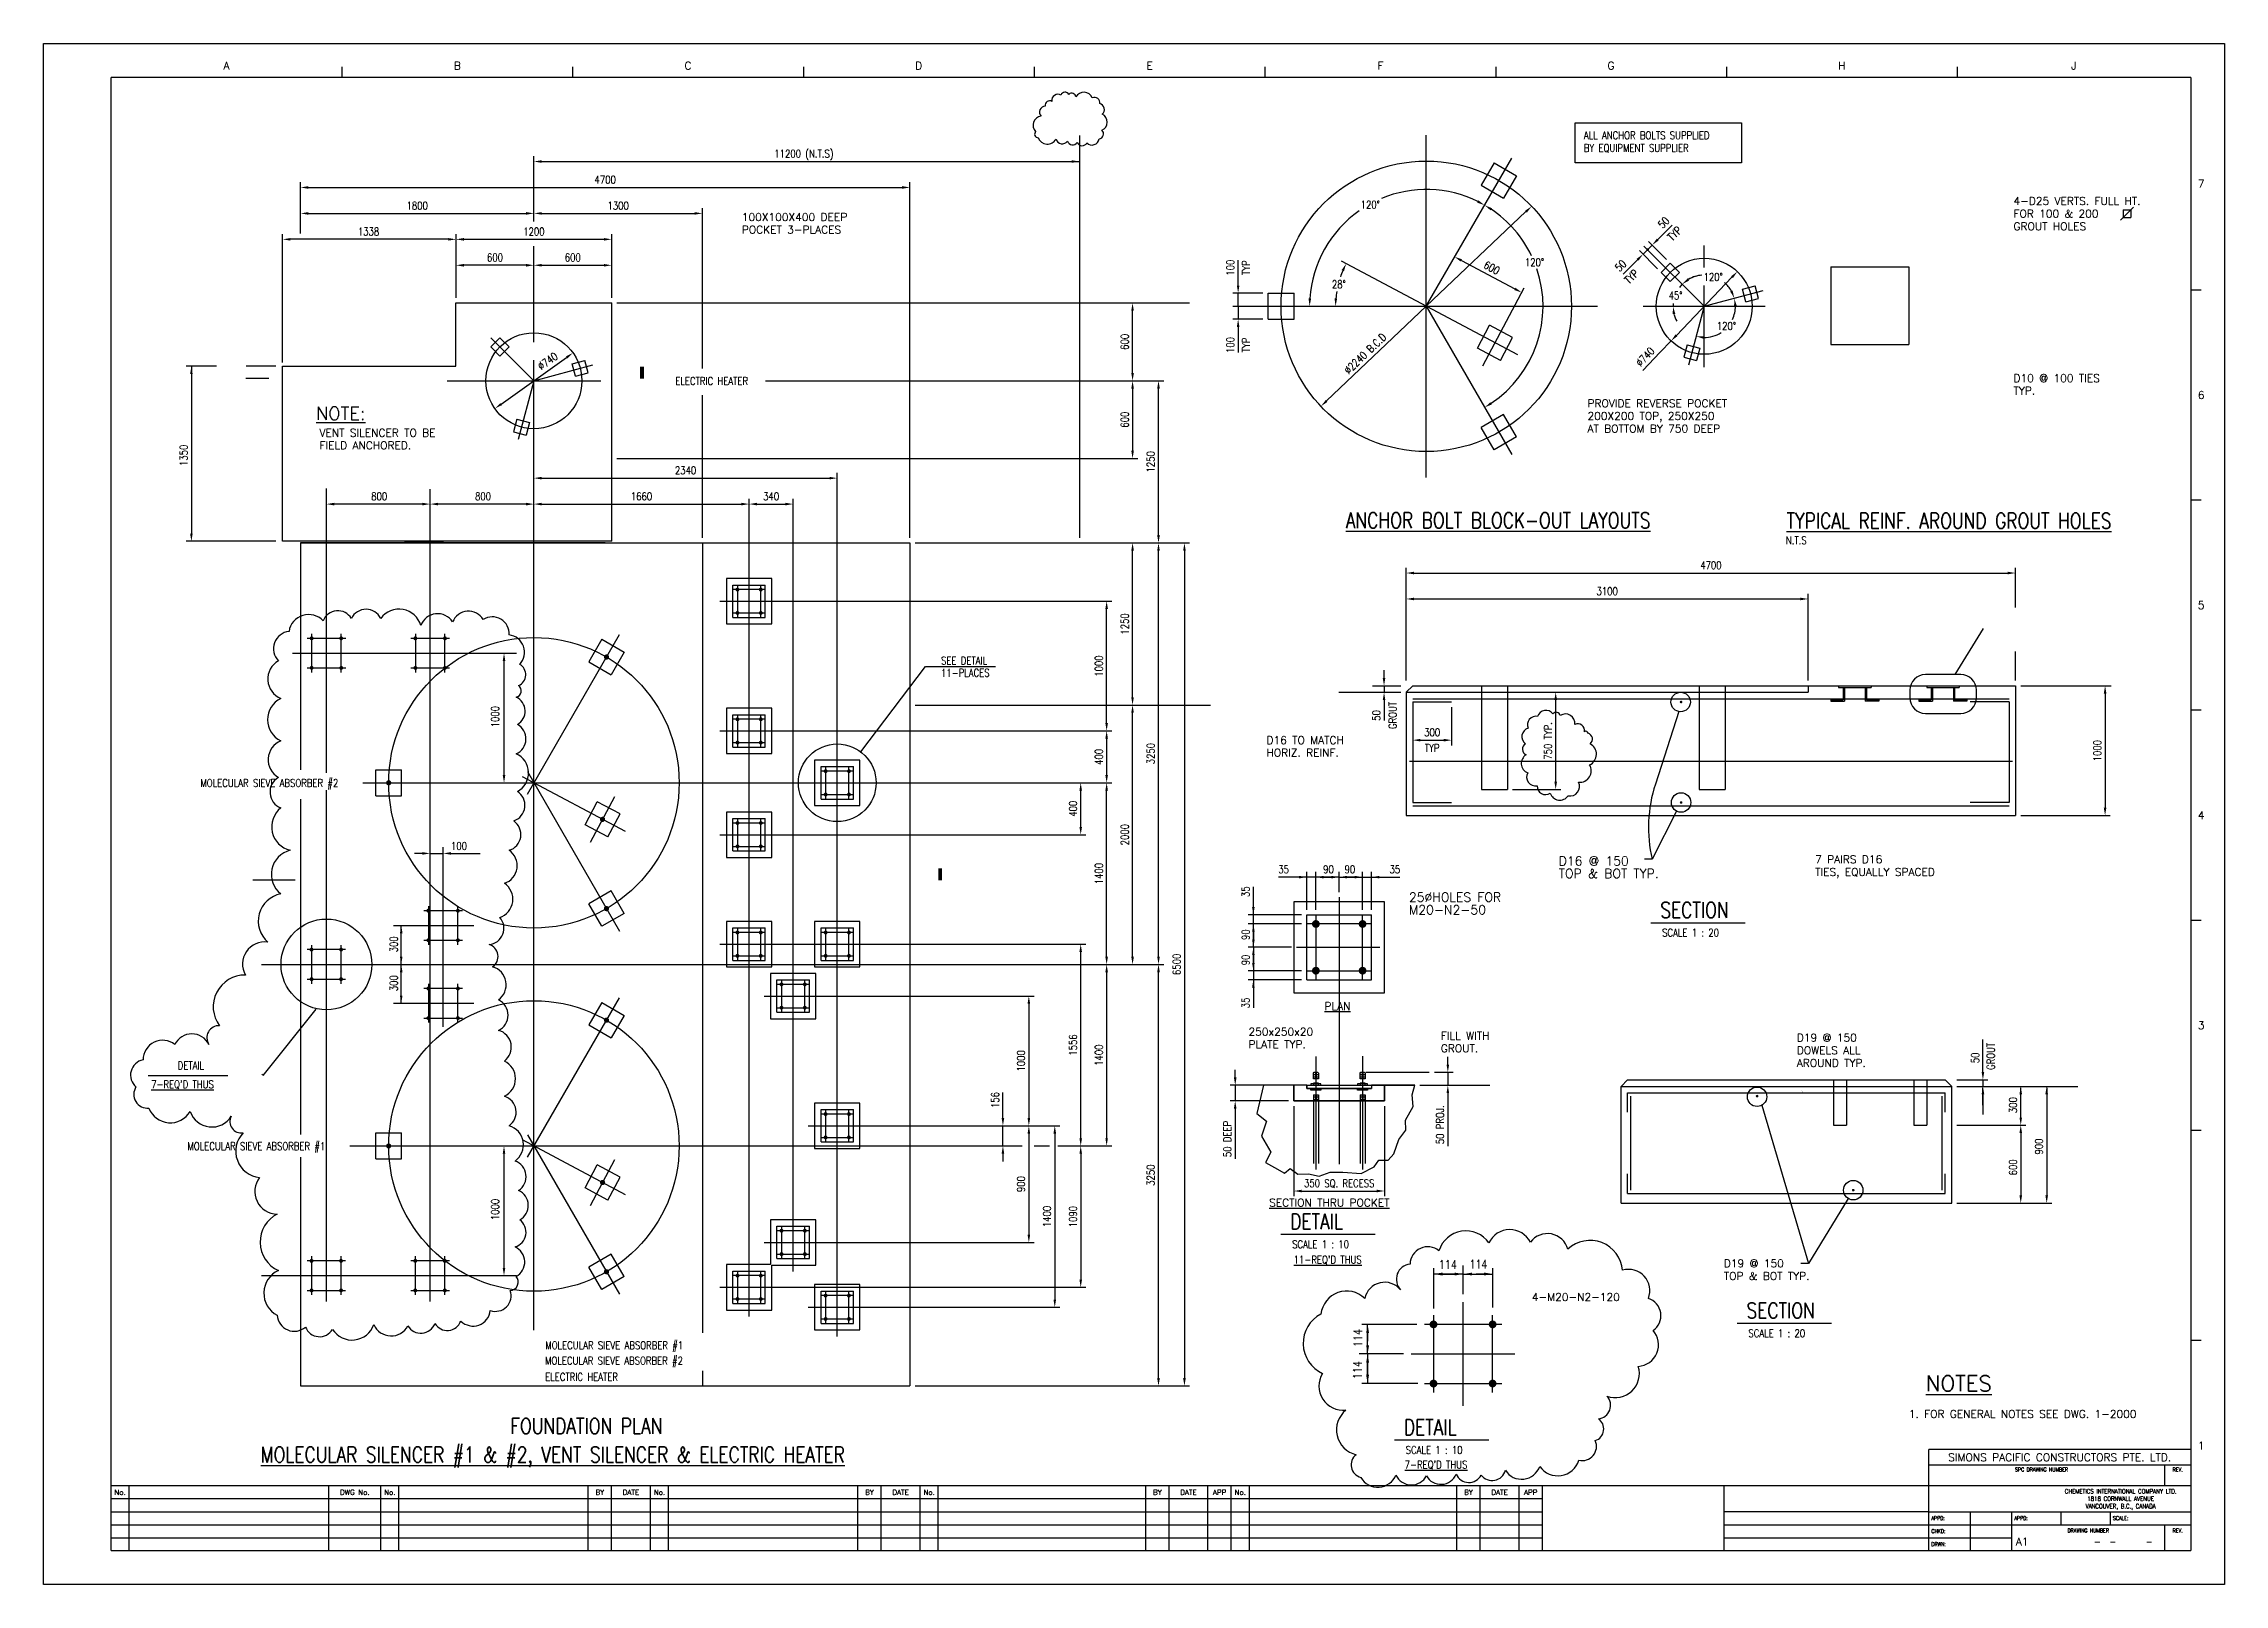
# Model space of a CAD drawing. Extents: x 0 to 16820, y 0 to 11880.
import ezdxf
from ezdxf.enums import TextEntityAlignment as Align

# ---------------------------------------------------------------- set-up
doc = ezdxf.new("R2010")
doc.units = 0
doc.header["$LTSCALE"] = 200
for name, pattern in [('CENTER', [0]), ('DASHED', [0]), ('HIDDEN', [0]), ('HIDDEN2', [0])]:
    doc.linetypes.add(name, pattern=pattern)
for name, color, linetype in [('BORDER', 7, 'CONTINUOUS'), ('BOUNDLINE', 3, 'CONTINUOUS'), ('CLINE', 7, 'CENTER'), ('CONC', 2, 'CONTINUOUS'), ('CONCRETE', 7, 'CONTINUOUS'), ('CUTLINE', 7, 'CONTINUOUS'), ('DIM', 6, 'CONTINUOUS'), ('REBAR', 2, 'CONTINUOUS'), ('STEEL', 1, 'CONTINUOUS'), ('STREAMS', 7, 'CONTINUOUS'), ('TEXT', 7, 'CONTINUOUS'), ('TEXTL', 2, 'CONTINUOUS'), ('TEXTM', 1, 'CONTINUOUS')]:
    doc.layers.add(name, color=color, linetype=linetype)
doc.styles.get("Standard").update_dxf_attribs({"font": 'romans', "width": 0.8})

msp = doc.modelspace()

# ---------------------------------------------------------------- texts
at = {"layer": 'BORDER', "color": 0}
for s, height, p in [('A', 60, (1410, 11680)), ('B', 60, (3190, 11680)), ('C', 60, (4970, 11680)), ('D', 60, (6750, 11680)), ('E', 60, (8530, 11680)), ('F', 60, (10310, 11680)), ('G', 60, (12090, 11680)), ('H', 60, (13870, 11680)), ('J', 60, (15660, 11680)), ('7', 60, (16640, 10770)), ('6', 60, (16640, 9140)), ('5', 60, (16640, 7520)), ('4', 60, (16640, 5900)), ('3', 60, (16640, 4280)), ('1', 60, (16640, 1040)), ('No.', 40, (590, 690)), ('DWG No.', 40, (2400, 690)), ('No.', 40, (2670, 690)), ('BY', 40, (4290, 690)), ('DATE', 40, (4530, 690)), ('No.', 40, (4750, 690)), ('BY', 40, (6370, 690)), ('DATE', 40, (6610, 690)), ('No.', 40, (6830, 690)), ('BY', 40, (8590, 690)), ('DATE', 40, (8830, 690)), ('APP', 40, (9070, 690)), ('No.', 40, (9230, 690)), ('BY', 40, (10990, 690)), ('DATE', 40, (11230, 690)), ('APP', 40, (11470, 690)), ('A1', 60, (15260, 300))]:
    msp.add_text(s, height=height, dxfattribs=at).set_placement(p, align=Align.CENTER)
for s, height, width, p in [('SPC DRAWING NUMBER', 30, 0.8, (15410, 870)), ('REV.', 30, 0.8, (16460, 870)), ('CHEMETICS INTERNATIONAL COMPANY LTD.', 35, 0.75, (16020, 700)), ('1818 CORNWALL AVENUE', 35, 0.75, (16020, 643.3333333333337)), ('VANCOUVER, B.C., CANADA', 35, 0.75, (16020, 584.979109344747)), ('DRAWING NUMBER', 30, 0.8, (15770, 400)), ('REV.', 30, 0.8, (16460, 400)), ('-', 60, 0.8, (15840, 300)), ('-', 60, 0.8, (15960, 300)), ('-', 60, 0.8, (16240, 300))]:
    msp.add_text(s, height=height, dxfattribs=dict(at, width=width)).set_placement(p, align=Align.CENTER)
at = {"layer": 'BORDER', "color": 0, "width": 0.8}
for s, p in [('APPD:', (14560, 495)), ('APPD:', (15200, 495)), ('SCALE:', (15960, 495)), ('CHKD:', (14560, 395)), ('DRWN:', (14560, 295))]:
    msp.add_text(s, height=30, dxfattribs=at).set_placement(p)
at = {"layer": 'DIM', "color": 0, "width": 0.8}
for s, p in [('11200 (N.T.S)', (5864.660029784748, 11031.03386203433)), ('4700', (4331.431907948874, 10831.03386203433)), ('1800', (2881.431907948874, 10631.03386203433)), ('1300', (4431.431907948874, 10631.03386203433)), ('120%%d', (10232.46821402596, 10637.99329800466)), ('1200', (3781.431907948874, 10431.03386203433)), ('600', (3481.431907948875, 10231.03386203433)), ('600', (4081.431907948874, 10231.03386203433)), ('120%%d', (11499.1425596801, 10193.88129243219)), ('120%%d', (12876.97293106033, 10080.75600612033)), ('28%%d', (9990.01818826218, 10025.03080494011)), ('45%%d', (12586.86778159369, 9937.718119579866)), ('120%%d', (12978.90177159316, 9702.587365953777)), ('2340', (4951.431907948874, 8589.737961630652)), ('1660', (4611.431907948874, 8389.737961630652)), ('340', (5611.431907948874, 8389.737961630652)), ('4700', (12859.56124948763, 7858.004559454215)), ('3100', (12059.56124948763, 7658.004559454215)), ('300', (10709.56124948763, 6569.333767465443)), ('35', (9563.90607399378, 5513.036551521494)), ('90', (9910.07843973202, 5513.036551521494)), ('90', (10075.44799396982, 5513.036551521494)), ('35', (10421.62035970807, 5513.036551521494)), ('350 SQ. RECESS', (9992.763216850923, 3093.036551521494))]:
    msp.add_text(s, height=60, dxfattribs=at).set_placement(p, align=Align.MIDDLE_CENTER)
for s, height, p in [('1338', 60, (2506.431907948874, 10431.03386203433)), ('800', 60, (2588.66420027541, 8389.737961630652)), ('800', 60, (3389.194207487385, 8389.737961630652)), ('TYP', 60, (10709.56124948763, 6449.333767465442)), ('100', 60, (3204.118893866403, 5693.30398091286)), ('114', 67.5, (10830.03752435329, 2466.069948585316)), ('114', 67.5, (11066.27276883732, 2468.380664791317))]:
    msp.add_text(s, height=height, dxfattribs=at).set_placement(p, align=Align.MIDDLE)
for s, rotation, p in [('50', 44.9999999999984, (12494.98136218937, 10499.72867567406)), ('100', 90, (9153.214043963902, 10153.01550884491)), ('600', 332.0000000000004, (11169.45483605908, 10151.64542854129)), ('50', 45.00000000000159, (12162.98264658687, 10167.72996007156)), ('600', 90, (8339.01019464285, 9580.41771640701)), ('100', 90, (9153.214043963902, 9556.44408027348)), ('%%c740', 46.28718659553025, (12352.15817800523, 9464.77656293897)), ('600', 90, (8339.01019464285, 8980.41771640701)), ('1250', 90, (8539.01019464285, 8655.41771640701)), ('1250', 90, (8339.01019464285, 7405.41771640701)), ('1000', 90, (8139.010194642849, 7080.417716407008)), ('1000', 90, (3482.572384083982, 6690.589542157469)), ('50', 90, (10278.53683969335, 6699.81169035848)), ('750 TYP.', 90, (11602.41684715441, 6503.668833215623)), ('400', 90, (8139.010194642849, 6380.417716407009)), ('3250', 90, (8539.01019464285, 6405.41771640701)), ('1000', 90, (15840.00005499926, 6428.668833215623)), ('400', 90, (7939.010194642849, 5980.417716407008)), ('2000', 90, (8339.01019464285, 5780.417716407009)), ('1400', 90, (8139.010194642849, 5480.417716407009)), ('35', 90, (9270.65287241773, 5340.783881363788)), ('90', 90, (9270.65287241773, 5009.350169068195)), ('6500', 90, (8739.01019464285, 4780.417716407009)), ('90', 90, (9270.65287241773, 4814.503307945097)), ('35', 90, (9270.65287241773, 4483.069595649506)), ('1556', 90, (7939.010194642849, 4158.417716407009)), ('1000', 90, (7539.010194642848, 4036.417716407009)), ('1400', 90, (8139.010194642849, 4080.417716407009)), ('50', 90, (14897.67596163107, 4059.320327461674)), ('156', 90, (7339.010194642849, 3734.703430692723)), ('50 DEEP', 90, (9130.65287241773, 3434.191863846206)), ('50 PROJ.', 90, (10770.65287241773, 3543.906149560491)), ('3250', 90, (8539.01019464285, 3155.41771640701)), ('600', 90, (15189.39774534145, 3215.302033068425)), ('900', 90, (7539.010194642848, 3086.417716407009)), ('1000', 90, (3482.572384083982, 2890.589542157469)), ('1400', 90, (7739.010194642848, 2836.417716407008)), ('1090', 90, (7939.010194642849, 2835.417716407009))]:
    msp.add_text(s, height=60, rotation=rotation, dxfattribs=at).set_placement(p, align=Align.MIDDLE_CENTER)
for s, height, rotation, p in [('TYP', 60, 45.00000000000288, (12579.83417593175, 10414.87586193168)), ('TYP', 60, 90, (9273.214043963902, 10153.01550884491)), ('TYP', 60, 44.99999999999707, (12247.83546032925, 10082.87714632918)), ('TYP', 60, 90, (9273.2140439639, 9556.44408027348)), ('%%c2240 B.C.D', 60, 43.50580440540984, (10193.10992148644, 9490.02878706785)), ('1350', 60, 90, (1079.857162996043, 8705.41771640701)), ('GROUT', 60, 90, (10404.72343790319, 6699.81169035848)), ('300', 60, 90, (2701.009915209839, 4935.104851978551)), ('300', 60, 90, (2701.009915209839, 4635.104851978551)), ('GROUT', 60, 90, (15018.22454689373, 4071.108642875494)), ('300', 60, 90, (15189.39774534145, 3695.190734314665)), ('900', 60, 90, (15389.39774534145, 3375.63581188813)), ('114', 67.5, 90, (10136.17507516662, 1899.629470184211)), ('114', 67.5, 90, (10134.00210931618, 1652.180852119176))]:
    msp.add_text(s, height=height, rotation=rotation, dxfattribs=at).set_placement(p, align=Align.MIDDLE)
at = {"layer": 'STREAMS', "color": 0}
msp.add_text('SIMONS PACIFIC CONSTRUCTORS PTE. LTD.', height=60, dxfattribs=at).set_placement((15550, 950), align=Align.CENTER)
at = {"layer": 'TEXT', "color": 0, "width": 0.8}
for s, p in [('ALL ANCHOR BOLTS SUPPLIED', (11879.70607761282, 11142.93518255392)), ('BY EQUIPMENT SUPPLIER', (11879.70607761282, 11045.79232541106)), ('ELECTRIC HEATER', (4872.003583855365, 9248.174838868486)), ('N.T.S', (13437.98498645704, 8019.678583521594)), ('SEE DETAIL', (6921.428160719968, 7092.697287128201)), ('11-PLACES', (6921.428160719968, 6998.732675386218)), ('MOLECULAR SIEVE ABSORBER #2', (1209.184807645312, 6148.890177505205)), ('SCALE 1 : 20', (12483.80741231302, 4994.723300837933)), ("%%U7-REQ'D THUS", (829.6310208085563, 3825.449902615146)), ('DETAIL', (1034.234605111105, 3970.719234048875)), ('MOLECULAR SIEVE ABSORBER #1', (1109.18480764531, 3348.890177505205)), ('SCALE 1 : 10', (9629.777672474895, 2592.719981220265)), ("%%U11-REQ'D THUS", (9641.662455998981, 2473.125934398819)), ('MOLECULAR SIEVE ABSORBER #1', (3869.193238303889, 1813.743962220224)), ('SCALE 1 : 20', (13148.65199639103, 1906.107491038563)), ('MOLECULAR SIEVE ABSORBER #2', (3867.681503452927, 1694.668758772457)), ('ELECTRIC HEATER', (3868.148258411375, 1569.876951347283)), ('SCALE 1 : 10', (10505.89375598159, 1006.419553421445)), ("%%U7-REQ'D THUS", (10497.6436097608, 893.6028987094776))]:
    msp.add_text(s, height=60, dxfattribs=at).set_placement(p)
at = {"layer": 'TEXT', "color": 0}
for s, height, p in [('4-D25 VERTS. FULL HT.', 60, (15192.81246062166, 10636.36314806845)), ('FOR 100 & 200', 60, (15192.81246062166, 10539.22029092559)), ('POCKET 3-PLACES', 60, (5386.411720936493, 10415.39838062686)), ('100X100X400 DEEP', 60, (5386.411720936493, 10512.54123776972)), ('GROUT HOLES', 60, (15192.81246062166, 10442.07743378273)), ('D10 @ 100 TIES', 60, (15192.81246062166, 9270.432029627063)), ('PROVIDE REVERSE POCKET', 60, (11907.43174596698, 9076.127756313346)), ('TYP.', 60, (15192.81246062166, 9173.289172484207)), ('%%UNOTE:', 100, (2101.655114588004, 8978.221031000725)), ('AT BOTTOM BY 750 DEEP', 60, (11907.43174596698, 8881.842042027632)), ('200X200 TOP, 250X250', 60, (11907.43174596698, 8978.98489917049)), ('VENT SILENCER TO BE', 60, (2127.502149187494, 8849.035182356445)), ('FIELD ANCHORED.', 60, (2127.502149187494, 8751.892325213588)), ('D16 TO MATCH', 60, (9430.95570977268, 6479.329441744423)), ('HORIZ. REINF.', 60, (9430.95570977268, 6382.186584601566)), ('D16 @ 150', 70, (11685.86412483693, 5543.17993887096)), ('7 PAIRS D16', 60, (13664.94991824028, 5560.279799489128)), ('TOP & BOT TYP.', 70, (11685.86412483693, 5446.037081728103)), ('TIES, EQUALLY SPACED', 60, (13664.94991824028, 5463.136942346271)), ('25%%CHOLES FOR', 70, (10530.87465244644, 5263.491200447614)), ('M20-N2-50', 70, (10530.87465244644, 5166.348343304757)), ('%%UPLAN', 60, (9879.809887476293, 4428.20644450146)), ('250x250x20', 60, (9293.614403452568, 4230.860718864313)), ('FILL WITH', 60, (10776.52328444706, 4199.520388403056)), ('D19 @ 150', 60, (13521.77675740958, 4185.047110600046)), ('PLATE TYP.', 60, (9293.614403452568, 4133.717861721456)), ('GROUT.', 60, (10776.52328444706, 4102.377531260199)), ('AROUND TYP.', 60, (13521.77675740958, 3990.761396314331)), ('DOWELS ALL ', 60, (13521.77675740958, 4087.904253457189)), ('%%USECTION THRU POCKET', 60, (9452.085778745175, 2912.514457479055)), ('TOP & BOT TYP.', 60, (12958.51773637676, 2347.637006940077)), ('D19 @ 150', 60, (12958.51773637676, 2444.779864082935)), ('4-M20-N2-120', 60, (11478.02158251968, 2184.986833600489)), ('1. FOR GENERAL NOTES SEE DWG. 1-2000', 60, (14386.036955677, 1283.671787906623))]:
    msp.add_text(s, height=height, dxfattribs=at).set_placement(p)
at = {"layer": 'TEXT', "color": 0, "width": 0.8}
msp.add_text('%%c740', height=60, rotation=35.4425078484548, dxfattribs=at).set_placement((3887.682322638664, 9431.61340479327), align=Align.MIDDLE_CENTER)
at = {"layer": 'TEXTL', "color": 0, "width": 0.8}
for s, p in [('%%UANCHOR BOLT BLOCK-OUT LAYOUTS', (10044.56022154421, 8144.647300978462)), ('%%uTYPICAL REINF. AROUND GROUT HOLES', (13443.26215968306, 8141.171891639049)), ('SECTION', (12469.62713442887, 5139.956712813537)), ('DETAIL', (9615.597394590743, 2737.953393195869)), ('SECTION', (13134.47171850688, 2051.340903014167)), ('FOUNDATION PLAN', (3600.598041206211, 1160.628422361543)), ('DETAIL', (10491.71347809744, 1151.652965397048)), ('%%uMOLECULAR SILENCER #1 & #2, VENT SILENCER & ELECTRIC HEATER', (1675.22081009131, 940.7864085513818))]:
    msp.add_text(s, height=120, dxfattribs=at).set_placement(p)
at = {"layer": 'TEXTL', "color": 0}
msp.add_text('%%UNOTES', height=120, dxfattribs=at).set_placement((14518.13804644523, 1489.248032559757))

# ---------------------------------------------------------------- linework, layer by layer
at = {"layer": 'BORDER', "color": 0}
for p, q in [((16560, 11620), (520, 11620)), ((520, 260), (520, 11620)), ((2300, 11700), (2300, 11620)), ((4080, 11700), (4080, 11620)), ((5860, 11700), (5860, 11620)), ((7640, 11700), (7640, 11620)), ((9420, 11700), (9420, 11620)), ((11200, 11700), (11200, 11620)), ((12980, 11700), (12980, 11620)), ((14760, 11700), (14760, 11620)), ((16560, 11620), (16560, 260)), ((16640, 9980), (16560, 9980)), ((16640, 8360), (16560, 8360)), ((16640, 6740), (16560, 6740)), ((16640, 5120), (16560, 5120)), ((16640, 3500), (16560, 3500)), ((16640, 1880), (16560, 1880)), ((14540, 260), (14540, 1040)), ((16560, 1040), (14540, 1040)), ((16560, 920), (14540, 920)), ((16360, 760), (16360, 920)), ((16560, 760), (520, 760)), ((660, 260), (660, 760)), ((2200, 260), (2200, 760)), ((2600, 260), (2600, 760)), ((2740, 260), (2740, 760)), ((4200, 260), (4200, 760)), ((4380, 260), (4380, 760)), ((4680, 260), (4680, 760)), ((4820, 260), (4820, 760)), ((6280, 260), (6280, 760)), ((6460, 260), (6460, 760)), ((6760, 260), (6760, 760)), ((6900, 260), (6900, 760)), ((8500, 260), (8500, 760)), ((8680, 260), (8680, 760)), ((8980, 260), (8980, 760)), ((9160, 260), (9160, 760)), ((9300, 260), (9300, 760)), ((10900, 260), (10900, 760)), ((11080, 260), (11080, 760)), ((11380, 260), (11380, 760)), ((11560, 260), (11560, 760)), ((12960, 760), (12960, 260)), ((11560, 660), (520, 660)), ((520, 560), (11560, 560)), ((14540, 560), (12960, 560)), ((14540, 560), (16560, 560)), ((14860, 560), (14860, 260)), ((15180, 460), (15180, 560)), ((15560, 460), (15560, 560)), ((15940, 560), (15940, 460)), ((520, 460), (11560, 460)), ((520, 360), (11560, 360)), ((12960, 460), (15180, 460)), ((12960, 360), (15180, 360)), ((15180, 460), (16560, 460)), ((15180, 260), (15180, 460)), ((16360, 260), (16360, 460)), ((520, 260), (16560, 260))]:
    msp.add_line(p, q, dxfattribs=at)
at = {"layer": 'BOUNDLINE', "color": 0, "linetype": 'DASHED'}
msp.add_lwpolyline([(14394.28857173706, 6895.484893800718), (14394.28857173706, 6836.04759713025, 0.4142135623730951), (14514.28857173706, 6716.04759713025), (14787.08003771687, 6716.047597130249, 0.4142135623730955), (14907.08003771687, 6836.047597130249), (14907.08003771687, 6895.484893800718, 0.4142135623730919), (14787.08003771687, 7015.484893800717), (14514.28857173706, 7015.484893800718, 0.4142135623730951)], format="xyb", close=True, dxfattribs=at)
msp.add_circle((6121.431907948874, 6180.417716407009), 299.3694134302195, dxfattribs=at)
at = {"layer": 'CLINE', "color": 0}
for p, q in [((7989.586263084691, 11171.03386203433), (7989.586263084691, 8070.417716407006)), ((10664.5017061091, 8534.729794559193), (10664.5017061091, 11174.72979455919)), ((3781.431907948874, 10508.30463668494), (3781.431907948874, 11011.03386203433)), ((3781.431907948874, 9578.942568847197), (3781.431907948874, 10319.11352205271)), ((12807.98152770173, 10153.25464699938), (12807.98152770173, 10324.72979455919)), ((12807.98152770173, 9384.729794559194), (12807.98152770173, 10014.13562918854)), ((9173.214043963904, 9854.729794559194), (11984.5017061091, 9854.72979455919)), ((12337.98152770173, 9854.729794559194), (13277.98152770173, 9854.729794559194)), ((3781.431907948874, 1960.417716407009), (3781.431907948874, 9439.823551036357)), ((3111.431907948874, 9280.41771640701), (4296.681830521366, 9280.41771640701)), ((5567.806989627703, 9280.41771640701), (8639.01019464285, 9280.41771640701)), ((2181.431907948874, 6257.552723734884), (2181.431907948874, 8449.768573159674)), ((2981.431907948874, 2180.41771640701), (2981.431907948874, 8443.43535266071)), ((5566.431907948873, 7670.417716407009), (5316.431907948874, 7670.417716407009)), ((5351.431907948874, 7705.417716407009), (5351.431907948874, 7455.417716407006)), ((5531.431907948874, 7455.417716407006), (5531.431907948874, 7705.417716407007)), ((5316.431907948875, 7490.417716407009), (5566.431907948873, 7490.417716407009)), ((2330.431907948873, 7294.417716407009), (2032.431907948874, 7294.417716407009)), ((2067.431907948874, 7329.417716407009), (2067.431907948874, 7031.417716407006)), ((2295.431907948874, 7031.417716407006), (2295.431907948874, 7329.417716407007)), ((3130.431907948873, 7294.417716407009), (2832.431907948874, 7294.417716407009)), ((2867.431907948874, 7329.417716407009), (2867.431907948874, 7031.417716407006)), ((3095.431907948874, 7031.417716407006), (3095.431907948874, 7329.417716407007)), ((1920.431154655939, 7180.417716407009), (3647.762662032212, 7180.417716407009)), ((2032.431907948875, 7066.417716407009), (2330.431907948873, 7066.417716407009)), ((2832.431907948875, 7066.417716407009), (3130.431907948873, 7066.417716407009)), ((6721.431907948874, 6780.41771640701), (8999.01019464285, 6780.41771640701)), ((5566.431907948873, 6670.417716407008), (5316.431907948874, 6670.417716407008)), ((5351.431907948874, 6705.417716407008), (5351.431907948874, 6455.417716407005)), ((5531.431907948874, 6455.417716407005), (5531.431907948874, 6705.417716407006)), ((5316.431907948875, 6490.417716407008), (5566.431907948873, 6490.417716407008)), ((6246.431907948873, 6270.417716407009), (5996.431907948874, 6270.417716407009)), ((6031.431907948874, 6305.417716407009), (6031.431907948874, 6055.417716407006)), ((6211.431907948874, 6055.417716407006), (6211.431907948874, 6305.417716407007)), ((2181.431907948874, 2180.41771640701), (2181.431907948874, 6124.53037840277)), ((2461.431907948874, 6180.417716407009), (8239.01019464285, 6180.417716407008)), ((5996.431907948875, 6090.417716407009), (6246.431907948873, 6090.417716407009)), ((5351.431907948874, 5905.41771640701), (5351.431907948874, 5655.417716407007)), ((5531.431907948874, 5655.417716407007), (5531.431907948874, 5905.417716407008)), ((5566.431907948873, 5870.41771640701), (5316.431907948874, 5870.41771640701)), ((3081.431907948874, 4298.400716870274), (3081.431907948874, 5683.086878725388)), ((5316.431907948875, 5690.41771640701), (5566.431907948873, 5690.41771640701)), ((2967.431907948874, 5229.417716407009), (2967.431907948874, 4931.417716407006)), ((3195.431907948874, 4931.417716407006), (3195.431907948874, 5229.417716407007)), ((9992.763216850923, 5298.042610826455), (9992.763216850923, 3239.393682742294)), ((2699.561660758955, 5080.417716407009), (3319.261507186742, 5080.417716407009)), ((3230.431907948873, 5194.417716407009), (2932.431907948874, 5194.417716407009)), ((5351.431907948874, 5061.41771640701), (5351.431907948874, 4811.417716407007)), ((5531.431907948874, 4811.417716407007), (5531.431907948874, 5061.417716407008)), ((6031.431907948874, 5061.41771640701), (6031.431907948874, 4811.417716407007)), ((6211.431907948874, 4811.417716407007), (6211.431907948874, 5061.417716407008)), ((10242.76321685092, 5091.926738506647), (9742.763216850923, 5091.926738506647)), ((9812.763216850923, 5161.926738506647), (9812.763216850923, 4661.926738506641)), ((10172.76321685092, 4661.926738506641), (10172.76321685092, 5161.926738506643)), ((2329.489536112752, 4894.417716407009), (2031.489536112753, 4894.417716407009)), ((2066.489536112753, 4929.417716407009), (2066.489536112753, 4631.417716407006)), ((2294.489536112753, 4631.417716407006), (2294.489536112753, 4929.417716407007)), ((2932.431907948875, 4966.417716407009), (3230.431907948873, 4966.417716407009)), ((5566.431907948873, 5026.41771640701), (5316.431907948874, 5026.41771640701)), ((6246.431907948873, 5026.41771640701), (5996.431907948874, 5026.41771640701)), ((9664.12940851332, 4911.926738506647), (10307.00077429601, 4911.926738506647)), ((1681.431907948872, 4780.417716407009), (8639.01019464285, 4780.417716407009)), ((5316.431907948875, 4846.41771640701), (5566.431907948873, 4846.41771640701)), ((5996.431907948875, 4846.41771640701), (6246.431907948873, 4846.41771640701)), ((9742.763216850923, 4731.926738506647), (10242.76321685092, 4731.926738506647)), ((2031.489536112754, 4666.417716407009), (2329.489536112752, 4666.417716407009)), ((3230.431907948873, 4594.417716407009), (2932.431907948874, 4594.417716407009)), ((2967.431907948874, 4629.417716407009), (2967.431907948874, 4331.417716407006)), ((3195.431907948874, 4331.417716407006), (3195.431907948874, 4629.417716407007)), ((5906.431907948874, 4626.41771640701), (5656.431907948875, 4626.41771640701)), ((5691.431907948875, 4661.41771640701), (5691.431907948875, 4411.417716407007)), ((5871.431907948875, 4411.417716407007), (5871.431907948875, 4661.417716407008)), ((2699.561660758955, 4480.417716407009), (3319.261507186742, 4480.417716407009)), ((5656.431907948876, 4446.41771640701), (5906.431907948874, 4446.41771640701)), ((2932.431907948875, 4366.417716407009), (3230.431907948873, 4366.417716407009)), ((9812.763216850923, 4070.442164058045), (9812.763216850923, 3199.53068507631)), ((10172.76321685092, 4071.842224206752), (10172.76321685092, 3570.098428290813)), ((10172.76321685498, 4070.442164058045), (10172.76321685498, 3199.53068507631)), ((6246.431907948873, 3626.41771640701), (5996.431907948874, 3626.41771640701)), ((6031.431907948874, 3661.41771640701), (6031.431907948874, 3411.417716407007)), ((6211.431907948874, 3411.417716407007), (6211.431907948874, 3661.417716407008)), ((2361.431907948872, 3380.417716407009), (7546.998213512819, 3380.417716407009)), ((5996.431907948875, 3446.41771640701), (6246.431907948873, 3446.41771640701)), ((7639.087063720529, 3380.417716407009), (7757.487058744287, 3380.417716407009)), ((7823.264842460177, 3380.417716407009), (8239.01019464285, 3380.417716407009)), ((5906.431907948874, 2726.417716407011), (5656.431907948875, 2726.417716407011)), ((5691.431907948875, 2761.417716407011), (5691.431907948875, 2511.417716407008)), ((5871.431907948875, 2511.417716407008), (5871.431907948875, 2761.417716407009)), ((2066.489536112753, 2529.417716407009), (2066.489536112753, 2231.417716407006)), ((2294.489536112753, 2231.417716407006), (2294.489536112753, 2529.417716407007)), ((2866.489536112754, 2529.417716407009), (2866.489536112754, 2231.417716407006)), ((3094.489536112754, 2231.417716407006), (3094.489536112754, 2529.417716407007)), ((5656.431907948876, 2546.417716407011), (5906.431907948874, 2546.417716407011)), ((1681.431907948872, 2380.417716407009), (3647.762662032212, 2380.417716407009)), ((2329.489536112752, 2494.417716407009), (2031.489536112753, 2494.417716407009)), ((3129.489536112753, 2494.417716407009), (2831.489536112754, 2494.417716407009)), ((5566.431907948873, 2380.417716407009), (5316.431907948874, 2380.417716407009)), ((5351.431907948874, 2415.417716407009), (5351.431907948874, 2165.417716407006)), ((5531.431907948874, 2165.417716407006), (5531.431907948874, 2415.417716407007)), ((2031.489536112754, 2266.417716407009), (2329.489536112752, 2266.417716407009)), ((2831.489536112755, 2266.417716407009), (3129.489536112753, 2266.417716407009)), ((5316.431907948875, 2200.417716407009), (5566.431907948873, 2200.417716407009)), ((6246.431907948873, 2226.417716407009), (5996.431907948874, 2226.417716407009)), ((6031.431907948874, 2261.417716407009), (6031.431907948874, 2011.417716407006)), ((6211.431907948874, 2011.417716407006), (6211.431907948874, 2261.417716407007)), ((5996.431907948875, 2046.417716407009), (6246.431907948873, 2046.417716407009)), ((10720.05963477315, 2074.578120457134), (10720.05963477315, 1478.578120457129)), ((10949.94437844539, 1376.578120457136), (10949.94437844539, 2176.578120457134)), ((11176.05963477315, 1478.578120457129), (11176.05963477315, 2074.578120457131)), ((11246.05963477315, 2004.578120457134), (10650.05963477315, 2004.578120457134)), ((10548.05963477315, 1776.578120457134), (11348.05963477315, 1776.578120457134)), ((10650.05963477315, 1548.578120457134), (11246.05963477315, 1548.578120457134))]:
    msp.add_line(p, q, dxfattribs=at)
for points, const_width in [([(5343.931907948874, 7670.417716407009, 1), (5358.931907948874, 7670.417716407009, 1)], 15), ([(5523.931907948874, 7670.417716407009, 1), (5538.931907948874, 7670.417716407009, 1)], 15), ([(5343.931907948874, 7490.417716407009, 1), (5358.931907948874, 7490.417716407009, 1)], 15), ([(5523.931907948874, 7490.417716407009, 1), (5538.931907948874, 7490.417716407009, 1)], 15), ([(2059.931907948874, 7294.417716407009, 1), (2074.931907948874, 7294.417716407009, 1)], 15), ([(2287.931907948874, 7294.417716407009, 1), (2302.931907948874, 7294.417716407009, 1)], 15), ([(2859.931907948874, 7294.417716407009, 1), (2874.931907948874, 7294.417716407009, 1)], 15), ([(3087.931907948874, 7294.417716407009, 1), (3102.931907948874, 7294.417716407009, 1)], 15), ([(2059.931907948874, 7066.417716407009, 1), (2074.931907948874, 7066.417716407009, 1)], 15), ([(2287.931907948874, 7066.417716407009, 1), (2302.931907948874, 7066.417716407009, 1)], 15), ([(2859.931907948874, 7066.417716407009, 1), (2874.931907948874, 7066.417716407009, 1)], 15), ([(3087.931907948874, 7066.417716407009, 1), (3102.931907948874, 7066.417716407009, 1)], 15), ([(5343.931907948874, 6670.417716407008, 1), (5358.931907948874, 6670.417716407008, 1)], 15), ([(5523.931907948874, 6670.417716407008, 1), (5538.931907948874, 6670.417716407008, 1)], 15), ([(5343.931907948874, 6490.417716407008, 1), (5358.931907948874, 6490.417716407008, 1)], 15), ([(5523.931907948874, 6490.417716407008, 1), (5538.931907948874, 6490.417716407008, 1)], 15), ([(6023.931907948874, 6270.417716407009, 1), (6038.931907948874, 6270.417716407009, 1)], 15), ([(6203.931907948874, 6270.417716407009, 1), (6218.931907948874, 6270.417716407009, 1)], 15), ([(6023.931907948874, 6090.417716407009, 1), (6038.931907948874, 6090.417716407009, 1)], 15), ([(6203.931907948874, 6090.417716407009, 1), (6218.931907948874, 6090.417716407009, 1)], 15), ([(5343.931907948874, 5870.41771640701, 1), (5358.931907948874, 5870.41771640701, 1)], 15), ([(5523.931907948874, 5870.41771640701, 1), (5538.931907948874, 5870.41771640701, 1)], 15), ([(5343.931907948874, 5690.41771640701, 1), (5358.931907948874, 5690.41771640701, 1)], 15), ([(5523.931907948874, 5690.41771640701, 1), (5538.931907948874, 5690.41771640701, 1)], 15), ([(2959.931907948874, 5194.417716407009, 1), (2974.931907948874, 5194.417716407009, 1)], 15), ([(3187.931907948874, 5194.417716407009, 1), (3202.931907948874, 5194.417716407009, 1)], 15), ([(9797.763216850923, 5091.926738506647, 1), (9827.763216850923, 5091.926738506647, 1)], 30), ([(10157.76321685092, 5091.926738506647, 1), (10187.76321685092, 5091.926738506647, 1)], 30), ([(2058.989536112753, 4894.417716407009, 1), (2073.989536112753, 4894.417716407009, 1)], 15), ([(2286.989536112753, 4894.417716407009, 1), (2301.989536112753, 4894.417716407009, 1)], 15), ([(2959.931907948874, 4966.417716407009, 1), (2974.931907948874, 4966.417716407009, 1)], 15), ([(3187.931907948874, 4966.417716407009, 1), (3202.931907948874, 4966.417716407009, 1)], 15), ([(5343.931907948874, 5026.41771640701, 1), (5358.931907948874, 5026.41771640701, 1)], 15), ([(5523.931907948874, 5026.41771640701, 1), (5538.931907948874, 5026.41771640701, 1)], 15), ([(6023.931907948874, 5026.41771640701, 1), (6038.931907948874, 5026.41771640701, 1)], 15), ([(6203.931907948874, 5026.41771640701, 1), (6218.931907948874, 5026.41771640701, 1)], 15), ([(5343.931907948874, 4846.41771640701, 1), (5358.931907948874, 4846.41771640701, 1)], 15), ([(5523.931907948874, 4846.41771640701, 1), (5538.931907948874, 4846.41771640701, 1)], 15), ([(6023.931907948874, 4846.41771640701, 1), (6038.931907948874, 4846.41771640701, 1)], 15), ([(6203.931907948874, 4846.41771640701, 1), (6218.931907948874, 4846.41771640701, 1)], 15), ([(9797.763216850923, 4731.926738506647, 1), (9827.763216850923, 4731.926738506647, 1)], 30), ([(10157.76321685092, 4731.926738506647, 1), (10187.76321685092, 4731.926738506647, 1)], 30), ([(2058.989536112753, 4666.417716407009, 1), (2073.989536112753, 4666.417716407009, 1)], 15), ([(2286.989536112753, 4666.417716407009, 1), (2301.989536112753, 4666.417716407009, 1)], 15), ([(2959.931907948874, 4594.417716407009, 1), (2974.931907948874, 4594.417716407009, 1)], 15), ([(3187.931907948874, 4594.417716407009, 1), (3202.931907948874, 4594.417716407009, 1)], 15), ([(5683.931907948875, 4626.41771640701, 1), (5698.931907948875, 4626.41771640701, 1)], 15), ([(5863.931907948875, 4626.41771640701, 1), (5878.931907948875, 4626.41771640701, 1)], 15), ([(2959.931907948874, 4366.417716407009, 1), (2974.931907948874, 4366.417716407009, 1)], 15), ([(3187.931907948874, 4366.417716407009, 1), (3202.931907948874, 4366.417716407009, 1)], 15), ([(5683.931907948875, 4446.41771640701, 1), (5698.931907948875, 4446.41771640701, 1)], 15), ([(5863.931907948875, 4446.41771640701, 1), (5878.931907948875, 4446.41771640701, 1)], 15), ([(6023.931907948874, 3626.41771640701, 1), (6038.931907948874, 3626.41771640701, 1)], 15), ([(6203.931907948874, 3626.41771640701, 1), (6218.931907948874, 3626.41771640701, 1)], 15), ([(6023.931907948874, 3446.41771640701, 1), (6038.931907948874, 3446.41771640701, 1)], 15), ([(6203.931907948874, 3446.41771640701, 1), (6218.931907948874, 3446.41771640701, 1)], 15), ([(5683.931907948875, 2726.417716407011, 1), (5698.931907948875, 2726.417716407011, 1)], 15), ([(5863.931907948875, 2726.417716407011, 1), (5878.931907948875, 2726.417716407011, 1)], 15), ([(5683.931907948875, 2546.417716407011, 1), (5698.931907948875, 2546.417716407011, 1)], 15), ([(5863.931907948875, 2546.417716407011, 1), (5878.931907948875, 2546.417716407011, 1)], 15), ([(2058.989536112753, 2494.417716407009, 1), (2073.989536112753, 2494.417716407009, 1)], 15), ([(2286.989536112753, 2494.417716407009, 1), (2301.989536112753, 2494.417716407009, 1)], 15), ([(2858.989536112754, 2494.417716407009, 1), (2873.989536112754, 2494.417716407009, 1)], 15), ([(3086.989536112754, 2494.417716407009, 1), (3101.989536112754, 2494.417716407009, 1)], 15), ([(5343.931907948874, 2380.417716407009, 1), (5358.931907948874, 2380.417716407009, 1)], 15), ([(5523.931907948874, 2380.417716407009, 1), (5538.931907948874, 2380.417716407009, 1)], 15), ([(2058.989536112753, 2266.417716407009, 1), (2073.989536112753, 2266.417716407009, 1)], 15), ([(2286.989536112753, 2266.417716407009, 1), (2301.989536112753, 2266.417716407009, 1)], 15), ([(2858.989536112754, 2266.417716407009, 1), (2873.989536112754, 2266.417716407009, 1)], 15), ([(3086.989536112754, 2266.417716407009, 1), (3101.989536112754, 2266.417716407009, 1)], 15), ([(5343.931907948874, 2200.417716407009, 1), (5358.931907948874, 2200.417716407009, 1)], 15), ([(5523.931907948874, 2200.417716407009, 1), (5538.931907948874, 2200.417716407009, 1)], 15), ([(6023.931907948874, 2226.417716407009, 1), (6038.931907948874, 2226.417716407009, 1)], 15), ([(6203.931907948874, 2226.417716407009, 1), (6218.931907948874, 2226.417716407009, 1)], 15), ([(6023.931907948874, 2046.417716407009, 1), (6038.931907948874, 2046.417716407009, 1)], 15), ([(6203.931907948874, 2046.417716407009, 1), (6218.931907948874, 2046.417716407009, 1)], 15), ([(10705.05963477315, 2004.578120457134, 1), (10735.05963477315, 2004.578120457134, 1)], 30), ([(11161.05963477315, 2004.578120457134, 1), (11191.05963477315, 2004.578120457134, 1)], 30), ([(10705.05963477315, 1548.578120457134, 1), (10735.05963477315, 1548.578120457134, 1)], 30), ([(11161.05963477315, 1548.578120457134, 1), (11191.05963477315, 1548.578120457134, 1)], 30)]:
    msp.add_lwpolyline(points, format="xyb", close=True, dxfattribs=dict(at, const_width=const_width))
at = {"layer": 'CONC', "color": 0}
for p, q in [((11187.89916573066, 10961.28078717621), (11087.89916573066, 10788.07570641932)), ((11187.89916573066, 10961.28078717621), (11361.10424648755, 10861.28078717621)), ((11087.89916573066, 10788.07570641932), (11261.10424648755, 10688.07570641932)), ((11361.10424648755, 10861.28078717621), (11261.10424648755, 10688.07570641932)), ((12546.3520186627, 10187.06998171687), (12475.64134054405, 10116.35930359822)), ((12546.3520186627, 10045.64862547956), (12475.64134054405, 10116.35930359822)), ((12617.06269678136, 10116.35930359822), (12546.3520186627, 10187.06998171687)), ((12617.06269678136, 10116.35930359822), (12546.3520186627, 10045.64862547956)), ((9444.501706109102, 9754.729794559193), (9444.501706109102, 9954.729794559193)), ((9444.501706109102, 9954.729794559193), (9644.501706109102, 9954.729794559193)), ((9644.501706109102, 9754.729794559193), (9644.501706109102, 9954.729794559193)), ((13104.13683985909, 9985.848180306446), (13200.729422488, 10011.7300848167)), ((13130.01874436934, 9889.255597677538), (13104.13683985909, 9985.848180306446)), ((13226.61132699825, 9915.137502187792), (13200.729422488, 10011.7300848167)), ((3179.431907948874, 9880.417716407012), (4381.431907948874, 9880.417716407008)), ((3179.431907948874, 9392.41771640701), (3179.431907948874, 9880.417716407012)), ((4381.431907948876, 8042.417716407011), (4381.431907948874, 9880.417716407008)), ((13130.01874436934, 9889.255597677538), (13226.61132699825, 9915.137502187792)), ((3519.802398909851, 9612.757903564689), (3449.091720791196, 9542.047225446033)), ((3590.513077028506, 9542.047225446033), (3519.802398909851, 9612.757903564689)), ((9444.501706109102, 9754.729794559193), (9644.501706109102, 9754.729794559193)), ((11059.02834625998, 9531.699253880355), (11152.92265881716, 9708.288772452139)), ((11329.51217738894, 9614.394459894962), (11152.92265881716, 9708.288772452139)), ((11235.61786483176, 9437.804941323177), (11329.51217738894, 9614.394459894962)), ((3519.802398909851, 9471.336547327379), (3449.091720791196, 9542.047225446033)), ((3590.513077028506, 9542.047225446033), (3519.802398909851, 9471.336547327379)), ((4077.587220106241, 9411.536102154261), (4174.179802735148, 9437.418006664513)), ((4200.061707245401, 9340.825424035607), (4174.179802735148, 9437.418006664513)), ((11235.61786483176, 9437.804941323177), (11059.02834625998, 9531.699253880355)), ((12676.86314195445, 9558.574482401824), (12650.9812374442, 9461.981899772914)), ((12650.9812374442, 9461.981899772914), (12747.57382007311, 9436.099995262663)), ((12676.86314195445, 9558.574482401824), (12773.45572458336, 9532.69257789157)), ((12773.45572458336, 9532.69257789157), (12747.57382007311, 9436.099995262663)), ((1843.431907948874, 8042.41771640701), (1843.431907948874, 9392.41771640701)), ((1843.431907948874, 9392.41771640701), (3179.431907948874, 9392.41771640701)), ((4103.469124616493, 9314.943519525354), (4077.587220106241, 9411.536102154261)), ((4103.469124616493, 9314.943519525354), (4200.061707245401, 9340.825424035607)), ((3650.313522201601, 8984.262404249639), (3624.431617691349, 8887.66982162073)), ((3650.313522201601, 8984.262404249639), (3746.906104830508, 8958.380499739385)), ((3746.906104830508, 8958.380499739385), (3721.024200320257, 8861.787917110478)), ((11261.10424648754, 9021.383882699065), (11087.89916573066, 8921.383882699065)), ((11187.89916573066, 8748.178801942177), (11087.89916573066, 8921.383882699065)), ((11361.10424648754, 8848.178801942177), (11261.10424648754, 9021.383882699065)), ((3624.431617691349, 8887.66982162073), (3721.024200320257, 8861.787917110478)), ((11361.10424648754, 8848.178801942177), (11187.89916573066, 8748.178801942177)), ((4381.431907948876, 8042.417716407011), (1843.431907948874, 8042.41771640701)), ((1981.431907948874, 8030.41771640701), (6681.431907948876, 8030.41771640701)), ((1981.431907948874, 8030.41771640701), (1981.431907948874, 6280.281811884495)), ((4331.431907948875, 8030.41771640701), (1981.431907948874, 8030.41771640701)), ((3084.431907948874, 8032.417716407013), (2784.431907948874, 8032.417716407012)), ((5081.431907948874, 8030.41771640701), (5081.431907948872, 1938.276844126706)), ((6681.431907948876, 8030.41771640701), (6681.431907948872, 1530.417716407009)), ((4304.82936757043, 7286.968709024023), (4204.82936757043, 7113.763628267136)), ((4304.82936757043, 7286.968709024023), (4478.034448327317, 7186.968709024023)), ((4204.82936757043, 7113.763628267136), (4378.034448327317, 7013.763628267136)), ((4478.034448327317, 7186.968709024023), (4378.034448327317, 7013.763628267136)), ((10559.56124948763, 6928.668833215623), (15209.56124948763, 6928.668833215623)), ((13609.56124948763, 6928.66883321562), (13609.56124948763, 6878.668833215623)), ((15209.56124948763, 6928.668833215623), (15209.56124948763, 5928.668833215624)), ((15209.56124948763, 6928.668833215623), (15209.56124948763, 5928.668833215624)), ((10509.56124948763, 6878.668833215622), (10509.56124948763, 5928.668833215624)), ((10509.56124948763, 6878.668833215622), (13609.56124948763, 6878.668833215623)), ((2561.431907948874, 6080.417716407009), (2561.431907948874, 6280.417716407009)), ((2561.431907948874, 6280.417716407009), (2761.431907948874, 6280.417716407009)), ((2761.431907948874, 6080.417716407009), (2761.431907948874, 6280.417716407009)), ((2561.431907948874, 6080.417716407009), (2761.431907948874, 6080.417716407009)), ((1981.431907948873, 6054.943767302675), (1981.431907948873, 3467.996407340372)), ((4175.95854809975, 5857.38717572817), (4269.852860656927, 6033.976694299955)), ((4446.442379228713, 5940.082381742777), (4269.852860656927, 6033.976694299955)), ((4352.548066671534, 5763.492863170992), (4446.442379228713, 5940.082381742777)), ((10509.56124948763, 5928.668833215624), (15209.56124948763, 5928.668833215624)), ((4352.548066671534, 5763.492863170992), (4175.95854809975, 5857.38717572817)), ((4378.034448327317, 5347.071804546882), (4204.829367570429, 5247.071804546882)), ((4304.829367570429, 5073.866723789994), (4204.829367570429, 5247.071804546882)), ((4478.034448327317, 5173.866723789994), (4378.034448327317, 5347.071804546882)), ((4478.034448327317, 5173.866723789994), (4304.829367570429, 5073.866723789994)), ((4304.82936757043, 4486.968709024024), (4204.82936757043, 4313.763628267136)), ((4304.82936757043, 4486.968709024024), (4478.034448327318, 4386.968709024024)), ((4478.034448327318, 4386.968709024024), (4378.034448327318, 4213.763628267136)), ((4204.82936757043, 4313.763628267136), (4378.034448327318, 4213.763628267136)), ((12217.07481888318, 3889.745695888396), (14667.07481888318, 3889.745695888393)), ((9642.763216850923, 3848.47757813192), (9409.702237522886, 3848.47757813192)), ((9642.763216850923, 3848.47757813192), (9642.763216850923, 3728.47757813192)), ((10342.76321685092, 3728.47757813192), (9642.763216850923, 3728.47757813192)), ((10342.76321685092, 3848.47757813192), (10575.82419617896, 3848.47757813192)), ((10342.76321685092, 3848.47757813192), (10342.76321685092, 3728.47757813192)), ((12167.07481888318, 2939.745695888393), (12167.07481888318, 3839.745695888394)), ((12167.07481888318, 3839.745695888394), (14717.07481888318, 3839.745695888393)), ((14717.07481888318, 2939.745695888393), (14717.07481888318, 3839.745695888391)), ((13805.07481888318, 3539.745695888393), (13905.07481888318, 3539.745695888393)), ((14424.07481888318, 3539.745695888393), (14524.07481888318, 3539.745695888393)), ((2561.431907948875, 3280.41771640701), (2561.431907948875, 3480.41771640701)), ((2561.431907948875, 3480.41771640701), (2761.431907948875, 3480.41771640701)), ((2761.431907948875, 3280.41771640701), (2761.431907948875, 3480.41771640701)), ((1981.431907948873, 3293.983423146283), (1981.431907948872, 1530.417716407009)), ((2561.431907948875, 3280.41771640701), (2761.431907948875, 3280.41771640701)), ((4175.95854809975, 3057.387175728171), (4269.852860656927, 3233.976694299956)), ((4446.442379228713, 3140.082381742778), (4269.852860656927, 3233.976694299956)), ((4352.548066671534, 2963.492863170993), (4175.95854809975, 3057.387175728171)), ((4352.548066671534, 2963.492863170993), (4446.442379228713, 3140.082381742778)), ((12167.07481888318, 2939.745695888393), (14717.07481888318, 2939.745695888393)), ((4378.034448327317, 2547.071804546883), (4204.82936757043, 2447.071804546883)), ((4478.034448327317, 2373.866723789995), (4378.034448327317, 2547.071804546883)), ((4304.82936757043, 2273.866723789995), (4204.82936757043, 2447.071804546883)), ((4478.034448327317, 2373.866723789995), (4304.82936757043, 2273.866723789995)), ((1981.431907948872, 1530.417716407009), (6681.431907948872, 1530.417716407009)), ((5081.431907948872, 1645.625521765401), (5081.431907948872, 1530.417716407009))]:
    msp.add_line(p, q, dxfattribs=at)
at = {"layer": 'CONC', "color": 0, "linetype": 'HIDDEN'}
for p, q in [((11089.56124948763, 6928.668833215623), (11089.56124948763, 6128.668833215622)), ((11289.56124948763, 6928.668833215623), (11289.56124948763, 6128.668833215622)), ((12769.56124948763, 6928.668833215623), (12769.56124948763, 6128.668833215623)), ((12969.56124948763, 6928.668833215623), (12969.56124948763, 6128.668833215623)), ((11089.56124948763, 6128.668833215622), (11289.56124948763, 6128.668833215622)), ((12769.56124948763, 6128.668833215623), (12969.56124948763, 6128.668833215623)), ((13805.07481888318, 3889.745695888393), (13805.07481888318, 3539.745695888393)), ((13905.07481888318, 3889.745695888393), (13905.07481888318, 3539.745695888393)), ((14424.07481888318, 3889.745695888393), (14424.07481888318, 3539.745695888393)), ((14524.07481888318, 3889.745695888393), (14524.07481888318, 3539.745695888393)), ((13805.07481888318, 3539.745695888393), (13905.07481888318, 3539.745695888393)), ((14424.07481888318, 3539.745695888393), (14524.07481888318, 3539.745695888393))]:
    msp.add_line(p, q, dxfattribs=at)
at = {"layer": 'CONC', "color": 0, "const_width": 9.75}
for points in [[(12624.52073179736, 6803.668833215623, 1), (12634.77073179736, 6803.668833215623, 1)], [(12624.52073179736, 6028.668833215624, 1), (12634.77073179736, 6028.668833215624, 1)]]:
    msp.add_lwpolyline(points, format="xyb", close=True, dxfattribs=at)
at = {"layer": 'CONCRETE', "color": 0}
for p, q in [((10509.56124948763, 6878.668833215623), (10559.56124948763, 6928.668833215623)), ((12167.07481888318, 3839.745695888394), (12217.07481888318, 3889.745695888396)), ((14717.07481888318, 3839.745695888391), (14667.07481888318, 3889.745695888393))]:
    msp.add_line(p, q, dxfattribs=at)
at = {"layer": 'CUTLINE', "color": 0}
msp.add_lwpolyline([(0, 0), (0, 11880), (16820, 11880), (16820, 0)], close=True, dxfattribs=at)
msp.add_lwpolyline([(0, 0), (0, 11880), (16820, 11880), (16820, 0)], close=True, dxfattribs=at)
at = {"layer": 'DIM', "color": 0}
for p, q in [((3841.431907948874, 10971.03386203433), (7989.586263084691, 10971.03386203433)), ((10664.5017061091, 9854.729794559193), (11324.5017061091, 10997.88332755465)), ((1981.431907948874, 10417.25289329138), (1981.431907948874, 10811.03386203433)), ((2041.431907948874, 10771.03386203433), (6621.431907948876, 10771.03386203433)), ((6681.431907948876, 8070.41771640701), (6681.431907948876, 10811.03386203433)), ((5081.431907948874, 9375.840598675046), (5081.431907948874, 10611.03386203433)), ((2041.431907948874, 10571.03386203433), (3721.431907948874, 10571.03386203433)), ((3841.431907948874, 10571.03386203433), (5021.431907948874, 10571.03386203433)), ((9895.678795286512, 9124.996054216685), (11433.3246169317, 10584.46353490171)), ((12491.61656406101, 10411.51106380331), (12560.71099810838, 10480.60549785069)), ((1843.431907948874, 9420.417716407008), (1843.431907948874, 10411.03386203433)), ((3121.431907948874, 10371.03386203433), (1891.431907948874, 10371.03386203433)), ((3181.431907948874, 9920.41771640701), (3181.431907948874, 10411.03386203433)), ((3181.431907948874, 9920.41771640701), (3181.431907948874, 10411.03386203433)), ((3241.431907948874, 10371.03386203433), (4321.431907948874, 10371.03386203433)), ((4381.431907948874, 9920.417716407008), (4381.431907948874, 10411.03386203433)), ((12447.3570692966, 10144.64357484569), (12307.76880095254, 10284.23184318976)), ((12371.40841125933, 10291.30291100162), (12336.0530722, 10255.9475719423)), ((12807.98152770173, 9854.729794559194), (12343.12414001185, 10319.58718224907)), ((12371.4084112593, 10291.3029110016), (12406.76375031863, 10326.65825006093)), ((12518.06774741523, 10215.35425296433), (12378.47947907116, 10354.94252130839)), ((12449.19015718982, 10369.08465693212), (12491.61656406101, 10411.51106380331)), ((3721.431907948875, 10171.03386203433), (3241.431907948875, 10171.03386203433)), ((3841.431907948874, 10171.03386203433), (4321.431907948874, 10171.03386203433)), ((9213.214043963902, 10074.72979455919), (9213.214043963902, 10211.30122313062)), ((11370.85978039624, 9479.15254433048), (10010.98682683169, 10202.2098196021)), ((10935.07740232469, 10208.31191758514), (11347.49568225916, 9989.025228354378)), ((12251.20025845761, 10171.09475819992), (12182.10582441024, 10102.00032415255)), ((12293.62666532881, 10213.52116507111), (12251.20025845761, 10171.09475819992)), ((9404.501706109102, 9954.729794559193), (9173.214043963902, 9954.729794559193)), ((9213.214043963902, 10014.72979455919), (9213.214043963902, 10074.72979455919)), ((9213.214043963902, 9854.729794559193), (9213.214043963902, 9954.729794559193)), ((11100.37594926728, 9396.457338315871), (11419.25140034213, 9996.174838301584)), ((11381.69367531926, 9925.539030872867), (11381.69367531926, 9925.539030872867)), ((12593.75786434346, 9630.65788186739), (13022.20519106, 10078.801707251)), ((12807.98152770172, 9854.729794559193), (13261.96666605759, 9976.374745757379)), ((4421.431907948874, 9880.417716407008), (8839.01019464285, 9880.417716407008)), ((8399.01019464285, 9340.41771640701), (8399.01019464285, 9820.417716407008)), ((9213.214043963902, 9854.729794559194), (9213.214043963902, 9754.729794559194)), ((10664.5017061091, 9854.72979455919), (11324.5017061091, 8711.576261563732)), ((12807.98152770173, 9854.729794559194), (12686.33657650354, 9400.744656203333)), ((3781.431907948874, 9280.41771640701), (3449.091720791197, 9612.757903564687)), ((9404.501706109102, 9754.729794559196), (9173.214043963902, 9754.729794559196)), ((9213.214043963902, 9694.729794559194), (9213.214043963902, 9634.729794559194)), ((9213.214043963902, 9634.729794559194), (9213.214043963902, 9498.158365987765)), ((12469.36993078059, 9500.551609981827), (12335.50482132722, 9360.532479285934)), ((12552.2952198225, 9587.289124572202), (12469.36993078059, 9500.551609981827)), ((1332.591981196378, 9392.417716407008), (1099.857162996043, 9392.417716407008)), ((1139.857162996044, 9392.417716407008), (1139.857162996043, 8090.41771640701)), ((1791.431907948874, 9392.417716407008), (1563.251038424887, 9392.417716407008)), ((3781.431907948874, 9280.41771640701), (3659.78695675069, 8826.432578051148)), ((3781.431907948867, 9280.417716407008), (4235.417046304736, 9402.062667605194)), ((5081.431907948874, 8070.41771640701), (5081.431907948874, 9169.189113522933)), ((8399.01019464285, 9220.41771640701), (8399.01019464285, 8740.41771640701)), ((8599.01019464285, 8090.41771640701), (8599.01019464285, 9220.41771640701)), ((4421.431907948874, 8680.41771640701), (8439.01019464285, 8680.41771640701)), ((3841.431907948874, 8529.737961630652), (6061.431907948874, 8529.737961630652)), ((6121.431907948874, 1911.417716407007), (6121.431907948874, 8569.737961630652)), ((2181.431907948874, 8369.437122422996), (2181.431907948874, 8369.437122422996)), ((2921.431907948874, 8329.437122422996), (2241.431907948874, 8329.437122422996)), ((2981.431907948874, 8369.437122422996), (2981.431907948874, 8369.437122422996)), ((2981.431907948874, 8289.737961630652), (2981.431907948874, 8289.437122422996)), ((3721.431907948874, 8329.437122422996), (3041.431907948874, 8329.437122422996)), ((3781.431907948874, 8289.737961630652), (3781.431907948874, 8289.437122422996)), ((3841.431907948874, 8329.737961630652), (5381.431907948874, 8329.737961630652)), ((5441.431907948874, 2065.417716407007), (5441.431907948874, 8369.737961630652)), ((5501.431907948874, 8329.737961630652), (5721.431907948874, 8329.737961630652)), ((5781.431907948875, 2411.417716407008), (5781.431907948874, 8369.737961630652)), ((1791.431907948874, 8042.41771640701), (1099.857162996043, 8042.41771640701)), ((6721.431907948874, 8030.41771640701), (7928.100669234522, 8030.41771640701)), ((6721.431907948876, 8030.41771640701), (8839.01019464285, 8030.41771640701)), ((8399.01019464285, 6840.41771640701), (8399.01019464285, 7970.41771640701)), ((8599.01019464285, 4840.41771640701), (8599.01019464285, 7970.41771640701)), ((8799.01019464285, 7970.41771640701), (8799.01019464285, 1590.417716407009)), ((10509.56124948763, 6968.668833215623), (10509.56124948763, 7838.004559454215)), ((10569.56124948763, 7798.004559454215), (15149.56124948763, 7798.004559454215)), ((15209.56124948763, 7533.156194252594), (15209.56124948763, 7838.004559454215)), ((5216.431907948874, 7580.417716407009), (8239.010194642851, 7580.417716407008)), ((10509.56124948763, 6968.668833215623), (10509.56124948763, 7638.004559454215)), ((10569.56124948763, 7598.004559454215), (13549.56124948763, 7598.004559454215)), ((13609.56124948763, 6968.66883321562), (13609.56124948763, 7638.004559454215)), ((8199.01019464285, 6640.417716407009), (8199.01019464285, 7520.417716407008)), ((3731.431907948872, 6093.815176028562), (4441.431907948874, 7323.571249402467)), ((3550.953631626379, 6240.417716407009), (3550.953631626379, 7120.417716407009)), ((15209.56124948763, 6968.668833215623), (15209.56124948763, 7193.11719241681)), ((10250.06422950427, 6928.668833215623), (10468.04126449212, 6928.668833215623)), ((10338.53683969335, 6988.668833215623), (10338.53683969335, 7048.668833215623)), ((10338.53683969335, 6928.668833215623), (10338.53683969335, 6878.668833215623)), ((15249.56124948763, 6928.668833215623), (15946.31829687518, 6928.668833215623)), ((9989.40421221257, 6878.668833215623), (10468.04126449212, 6878.668833215623)), ((10338.53683969335, 6818.668833215623), (10338.53683969335, 6758.668833215623)), ((10338.53683969335, 6758.668833215623), (10338.53683969335, 6660.954547501337)), ((10859.56124948763, 6763.668833215623), (10859.56124948763, 6469.333767465443)), ((11662.41684715441, 6188.668833215623), (11662.41684715441, 6818.668833215623)), ((15900.00005499926, 6868.668833215623), (15900.00005499926, 5988.668833215624)), ((5216.431907948875, 6580.417716407008), (8239.010194642851, 6580.417716407009)), ((8399.01019464285, 4840.417716407009), (8399.01019464285, 6720.417716407009)), ((8199.01019464285, 6520.417716407009), (8199.01019464285, 6240.417716407009)), ((10619.56124948763, 6509.333767465443), (10799.56124948763, 6509.333767465443)), ((4487.789982236016, 5804.840466178295), (3693.137148662982, 6227.364872685596)), ((3731.431907948873, 6267.020256785453), (4441.431907948874, 5037.264183411549)), ((4217.306151107053, 5722.145260163688), (4405.094776221411, 6075.324297307258)), ((7999.010194642849, 5840.417716407008), (7999.010194642849, 6120.417716407008)), ((8199.01019464285, 4840.417716407009), (8199.01019464285, 6120.417716407009)), ((11329.56124948763, 6128.668833215623), (11702.41684715441, 6128.668833215623)), ((12595.44943991478, 5961.833899184649), (12406.36732776032, 5590.484680743092)), ((15249.56124948763, 5928.668833215624), (15940.00005499926, 5928.668833215624)), ((5216.431907948875, 5780.41771640701), (8039.01019464285, 5780.417716407008)), ((2921.431907948874, 5636.14124786731), (2861.431907948874, 5636.14124786731)), ((2981.431907948874, 5636.14124786731), (3081.431907948874, 5636.14124786731)), ((3141.431907948874, 5636.14124786731), (3201.431907948874, 5636.14124786731)), ((3201.431907948874, 5636.14124786731), (3367.14619366316, 5636.14124786731)), ((12406.36732776032, 5590.484680743092), (12346.36732776032, 5590.484680743092)), ((9622.763216850923, 5453.036551521494), (9525.048931136636, 5453.036551521494)), ((9692.763216850923, 5453.036551521494), (9595.048931136636, 5453.036551521494)), ((9682.763216850923, 5453.036551521494), (9622.763216850923, 5453.036551521494)), ((9752.763216850923, 5453.036551521494), (9692.763216850923, 5453.036551521494)), ((9742.763216850923, 5201.926738506645), (9742.763216850923, 5493.036551521494)), ((9812.763216850923, 5453.036551521494), (9742.763216850923, 5453.036551521494)), ((9812.763216850923, 5201.926738506647), (9812.763216850923, 5493.036551521494)), ((9812.763216850923, 5201.926738506647), (9812.763216850923, 5493.036551521494)), ((9992.763216850923, 5453.036551521494), (9812.763216850923, 5453.036551521494)), ((9872.763216850923, 5453.036551521494), (9932.763216850923, 5453.036551521494)), ((9992.763216850923, 5338.042610826455), (9992.763216850923, 5493.036551521494)), ((9992.763216850923, 5453.036551521494), (10172.76321685092, 5453.036551521494)), ((10052.76321685092, 5453.036551521494), (10112.76321685092, 5453.036551521494)), ((10112.76321685092, 5453.036551521494), (10052.76321685092, 5453.036551521494)), ((10172.76321685092, 5201.926738506647), (10172.76321685092, 5493.036551521494)), ((10172.76321685092, 5201.926738506647), (10172.76321685092, 5493.036551521494)), ((10172.76321685092, 5453.036551521494), (10242.76321685092, 5453.036551521494)), ((10232.76321685092, 5453.036551521494), (10292.76321685092, 5453.036551521494)), ((10242.76321685092, 5201.926738506645), (10242.76321685092, 5493.036551521494)), ((10292.76321685092, 5453.036551521494), (10390.47750256521, 5453.036551521494)), ((10302.76321685092, 5453.036551521494), (10362.76321685092, 5453.036551521494)), ((10362.76321685092, 5453.036551521494), (10460.47750256521, 5453.036551521494)), ((9330.65287241773, 5281.926738506645), (9330.65287241773, 5379.641024220929)), ((9330.65287241773, 5211.926738506647), (9330.65287241773, 5309.641024220931)), ((9330.65287241773, 5221.926738506645), (9330.65287241773, 5281.926738506645)), ((2758.281135000419, 4780.417716407009), (2758.281135000419, 5080.417716407009)), ((9702.763216850923, 5161.926738506645), (9290.65287241773, 5161.926738506645)), ((9702.763216850923, 5091.926738506647), (9290.65287241773, 5091.926738506647)), ((9702.763216850923, 5091.926738506647), (9290.65287241773, 5091.926738506647)), ((9330.65287241773, 5151.926738506647), (9330.65287241773, 5211.926738506647)), ((9330.65287241773, 5091.926738506647), (9330.65287241773, 5161.926738506645)), ((9330.65287241773, 4911.926738506647), (9330.65287241773, 5091.926738506647)), ((5216.431907948875, 4936.41771640701), (8039.010194642849, 4936.417716407008)), ((9624.12940851332, 4911.926738506647), (9290.65287241773, 4911.926738506647)), ((9330.65287241773, 5031.926738506647), (9330.65287241773, 4971.926738506647)), ((9330.65287241773, 4911.926738506647), (9330.65287241773, 4731.926738506647)), ((2758.281135000419, 4480.417716407009), (2758.281135000419, 4780.417716407009)), ((7999.010194642849, 3440.417716407009), (7999.010194642849, 4876.417716407009)), ((8199.01019464285, 4720.417716407009), (8199.01019464285, 3440.417716407009)), ((8599.01019464285, 1590.41771640701), (8599.01019464285, 4720.41771640701)), ((9702.763216850923, 4731.926738506647), (9290.65287241773, 4731.926738506647)), ((9702.763216850923, 4731.926738506647), (9290.65287241773, 4731.926738506647)), ((9330.65287241773, 4851.926738506647), (9330.65287241773, 4791.926738506647)), ((9330.65287241773, 4791.926738506647), (9330.65287241773, 4851.926738506647)), ((9330.65287241773, 4731.926738506647), (9330.65287241773, 4661.926738506649)), ((9702.763216850923, 4661.926738506649), (9290.65287241773, 4661.926738506649)), ((9330.65287241773, 4671.926738506647), (9330.65287241773, 4611.926738506647)), ((9330.65287241773, 4611.926738506647), (9330.65287241773, 4514.212452792361)), ((9330.65287241773, 4601.926738506649), (9330.65287241773, 4541.926738506649)), ((9330.65287241773, 4541.926738506649), (9330.65287241773, 4444.212452792362)), ((2098.934057549274, 4435.073076154492), (1691.80254231308, 3923.79276578491)), ((2098.934057549274, 4435.073076154492), (2098.934057549274, 4435.073076154492)), ((3731.431907948871, 3293.81517602856), (4441.431907948874, 4523.571249402468)), ((5556.431907948874, 4536.41771640701), (7639.010194642848, 4536.41771640701)), ((7599.010194642848, 4476.41771640701), (7599.010194642848, 3596.417716407009)), ((10830.65287241773, 4008.47757813192), (10830.65287241773, 4068.47757813192)), ((14957.67596163107, 3949.745695888393), (14957.67596163107, 4200.406297201896)), ((1691.80254231308, 3923.79276578491), (1685.233370503686, 3932.913644148849)), ((9190.65287241773, 3908.47757813192), (9190.65287241773, 3968.47757813192)), ((10726.63979847137, 3948.47757813192), (10870.65287241773, 3948.47757813192)), ((10830.65287241773, 3948.47757813192), (10830.65287241773, 3848.47757813192)), ((14757.07481888318, 3889.745695888393), (14995.05535042852, 3889.745695888393)), ((14957.67596163107, 3889.745695888393), (14957.67596163107, 3839.745695888393)), ((7399.010194642849, 3656.417716407009), (7399.010194642849, 3792.989144978437)), ((9602.763216850923, 3848.47757813192), (9150.65287241773, 3848.47757813192)), ((9602.763216850923, 3728.47757813192), (9150.65287241773, 3728.47757813192)), ((9190.65287241773, 3848.47757813192), (9190.65287241773, 3728.47757813192)), ((10615.82419617896, 3848.47757813192), (11155.32133030736, 3848.47757813192)), ((10830.65287241773, 3788.47757813192), (10830.65287241773, 3728.47757813192)), ((10830.65287241773, 3728.47757813192), (10830.65287241773, 3379.334720989063)), ((14757.07481888318, 3839.745695888393), (15689.39774534145, 3839.745695888393)), ((14957.67596163107, 3695.075996545145), (14957.67596163107, 3829.745695888393)), ((14957.67596163107, 3779.745695888393), (14957.67596163107, 3719.745695888393)), ((14957.67596163107, 3719.745695888393), (14957.67596163107, 3622.031410174108)), ((15249.39774534145, 3599.745695888393), (15249.39774534145, 3829.745695888393)), ((15449.39774534145, 3829.745695888393), (15449.39774534145, 2999.745695888393)), ((5896.431907948874, 3536.41771640701), (7839.010194642847, 3536.417716407008)), ((7399.010194642849, 3596.417716407009), (7399.010194642849, 3656.417716407009)), ((7399.010194642849, 3380.417716407009), (7399.010194642849, 3536.417716407009)), ((9190.65287241773, 3668.47757813192), (9190.65287241773, 3608.47757813192)), ((9190.65287241773, 3608.47757813192), (9190.65287241773, 3279.906149560491)), ((9642.763216850923, 3688.47757813192), (9642.763216850923, 2993.036551521494)), ((10342.76321685092, 3688.47757813192), (10342.76321685092, 2993.036551521494)), ((14757.07481888318, 3539.745695888393), (15289.39774534145, 3539.745695888393)), ((4487.789982236018, 3004.840466178295), (3693.137148662984, 3427.364872685596)), ((3731.431907948871, 3467.020256785458), (4441.431907948874, 2237.26418341155)), ((7599.010194642848, 3476.417716407009), (7599.010194642848, 2696.41771640701)), ((7799.010194642848, 3476.417716407008), (7799.010194642848, 2196.417716407008)), ((15249.39774534145, 3479.745695888393), (15249.39774534145, 2999.745695888393)), ((3550.953631626379, 2440.417716407009), (3550.953631626379, 3320.417716407009)), ((4217.306151107052, 2922.145260163688), (4405.094776221411, 3275.324297307258)), ((7399.010194642849, 3320.417716407009), (7399.010194642849, 3260.417716407009)), ((7999.010194642849, 3320.417716407009), (7999.010194642849, 2350.417716407009)), ((9702.763216850923, 3033.036551521494), (10282.76321685092, 3033.036551521494)), ((13918.52059622398, 2975.725884802993), (13612.80345066247, 2474.779864082935)), ((14757.07481888318, 2939.745695888393), (15489.39774534145, 2939.745695888393)), ((5556.431907948874, 2636.41771640701), (7639.010194642848, 2636.41771640701)), ((10721.94437844539, 2127.643787084279), (10721.94437844539, 2437.801165627031)), ((10721.94437844539, 2127.643787084279), (10721.94437844539, 2437.801165627031)), ((10949.9443784454, 2392.801165627031), (10721.94437844539, 2392.801165627031)), ((10882.4443784454, 2392.801165627031), (10789.44437844539, 2392.801165627031)), ((10789.44437844539, 2392.801165627031), (10882.4443784454, 2392.801165627031)), ((10949.9443784454, 2238.919133109512), (10949.9443784454, 2458.550724100452)), ((10949.9443784454, 2392.801165627031), (11177.94437844539, 2392.801165627031)), ((11110.44437844539, 2392.801165627031), (11048.9443784454, 2392.801165627031)), ((11177.94437844539, 2135.983148162588), (11177.94437844539, 2437.801165627031)), ((11177.94437844539, 2135.983148162588), (11177.94437844539, 2437.801165627031)), ((13612.80345066247, 2474.779864082935), (13552.80345066247, 2474.779864082935)), ((5216.431907948874, 2290.417716407009), (8039.010194642849, 2290.417716407009)), ((5896.431907948874, 2136.417716407009), (7839.010194642847, 2136.417716407008)), ((10590.53935073994, 2004.578120457134), (10166.75457433091, 2004.578120457134)), ((10590.53935073994, 2004.578120457134), (10166.75457433091, 2004.578120457134)), ((10211.75457433091, 1776.578120457139), (10211.75457433091, 2004.578120457134)), ((10211.75457433091, 1937.078120457134), (10211.75457433091, 1875.578120457139)), ((10487.60336579301, 1776.578120457139), (10146.00501585749, 1776.578120457139)), ((10211.75457433091, 1776.578120457139), (10211.75457433091, 1548.578120457134)), ((10211.75457433091, 1709.078120457139), (10211.75457433091, 1616.078120457134)), ((10211.75457433091, 1616.078120457134), (10211.75457433091, 1709.078120457139)), ((6721.431907948872, 1530.417716407009), (8839.01019464285, 1530.417716407009)), ((10598.87871181825, 1548.578120457134), (10166.75457433091, 1548.578120457134)), ((10598.87871181825, 1548.578120457134), (10166.75457433091, 1548.578120457134))]:
    msp.add_line(p, q, dxfattribs=at)
for points, format in [([(14545.84004059513, 10311.09855083626, 0, 20.00000039999999, 0), (14595.59029356171, 10344.63826356255, 0, 0, 0), (15072.81246062166, 10666.36314806845, 0, 0, 0), (15132.81246062166, 10666.36314806845, 0, 0, 0)], "xyseb"), ([(4174.179802735148, 9437.418006664513, 0, 20.00000039999999, 0), (4215.275067272805, 9481.135042618245, 0, 0, 0), (5151.340813894134, 10476.9193589013, 0, 0, -0.2329071565062993), (5326.401769911306, 10542.54222625225, 0, 0, -20.1834879220868)], "xyseb"), ([(14570.35035474725, 9796.577385718972, 0, 20.00000039999999, 0), (14613.04427819046, 9754.420192963456, 0, 0, 0), (15072.81246062166, 9300.432029627063, 0, 0, 0), (15132.81246062166, 9300.432029627063, 0, 0, 0)], "xyseb"), ([(11311.10424648754, 8934.78134232062, 0, 20.00000039999999, 0), (11367.58445860032, 8955.029444446387, 0, 0, 0), (11789.06866753854, 9106.131130997033, 0, 0, -0.1738329777950823), (11847.4223325983, 9106.131130997033, 0, 0, -5.752648390909968)], "xyseb"), ([(11955.05803307524, 6825.98475265689, 0, 20.00000039999999, 0), (11975.64464326363, 6769.627042616902, 0, 0, 0), (12406.36732776032, 5590.484680743092, 0, 0, -13.59074759802197)], "xyseb"), ([(12611.39977013041, 6729.831225262667), (12431.00319722295, 6170.284644523954, 0.1355265989312914), (12406.36732776032, 5590.484680743092, -1.41874846633367)], "xyb"), ([(10546.21311788234, 6179.041327027865, 0, 20.00000039999999, 0), (10504.78578396492, 6222.443815487572, 0, 0, 0), (10230.95570977268, 6509.329441744423, 0, 0, 0), (10170.95570977268, 6509.329441744423, 0, 0, 0)], "xyseb"), ([(13315.95215706245, 6326.38416719004, 0, 20.00000039999999, 0), (13333.77526414212, 6269.09248494884, 0, 0, 0), (13544.94991824028, 5590.279799489128, 0, 0, 0), (13604.94991824028, 5590.279799489128, 0, 0, 0)], "xyseb"), ([(12441.80843772232, 5993.814305049404, 0, 20.00000039999999, 0), (12436.55639549627, 5934.044613294671, 0, 0, 0), (12406.36732776032, 5590.484680743092, 0, 0, 0), (12346.36732776032, 5590.484680743092, 0, 0, 0)], "xyseb"), ([(10193.75482681092, 5113.022493420409, 0, 20.00000039999999, 0), (10244.0789803338, 5145.694799310959, 0, 0, 0), (10455.13405633172, 5282.719578070972, 0, 0, -0.2177549686310603), (10527.88911897959, 5293.493981230808, 0, 0, -7.050382097437097)], "xyseb"), ([(10098.28557161505, 3883.835753780918, 0, 20.00000039999999, 0), (10077.53628886188, 3940.133775639855, 0, 0, 0), (9959.328689166854, 4260.860718864313, 0, 0, 0), (9899.328689166854, 4260.860718864313, 0, 0, 0)], "xyseb"), ([(10293.45620460665, 3814.705151036578, 0, 20.00000039999999, 0), (10331.84126965785, 3860.820081167886, 0, 0, 0), (10587.17100447247, 4167.567324287498, 0, 0, -0.2183374890765546), (10716.51328585252, 4229.520220750937, 0, 0, 119.2862612880913)], "xyseb"), ([(14631.39433583768, 3617.461326471543, 0, 20.00000039999999, 0), (14595.43390788683, 3665.490980036729, 0, 0, 0), (14183.9740664943, 4215.047110600046, 0, 0, 0), (14123.9740664943, 4215.047110600046, 0, 0, 0)], "xyseb"), ([(13567.11583158198, 3791.466341301201, 0, 20.00000039999999, 0), (13579.22654976603, 3732.70129637595, 0, 0, 0), (13727.5766814431, 3159.734766527745, 0, 0, -0.1919710128487545), (13612.80345066248, 2474.779864082937, 0, 0, 0)], "xyseb"), ([(13253.25776325377, 3694.595324637496), (13612.80345066247, 2474.779864082935), (13612.80345066247, 2474.779864082935, -0.5019402914934632)], "xyb"), ([(14314.80671104027, 2991.848258642008, 0, 20.00000039999999, 0), (14266.49688190967, 2956.26511081369, 0, 0, 0), (13612.80345066247, 2474.779864082935, 0, 0, 0), (13552.80345066247, 2474.779864082935, 0, 0, 0)], "xyseb"), ([(11201.72834803424, 2023.921816906343, 0, 20.00000039999999, 0), (11244.81031819303, 2065.682370629173, 0, 0, 0), (11349.74474339836, 2167.398231928235, 0, 0, -0.1753205475249027), (11439.45167977518, 2207.750952426061, 0, 0, 1.59248751477326)], "xyseb")]:
    msp.add_lwpolyline(points, format=format, dxfattribs=at)
at = {"layer": 'DIM', "color": 0, "const_width": 9.75}
msp.add_lwpolyline([(12366.28341125933, 10291.30291100162, 1), (12376.53341125933, 10291.30291100162, 1)], format="xyb", close=True, dxfattribs=at)
at = {"layer": 'DIM', "color": 0}
for centre, radius in [((10664.5017061091, 9854.729794559193), 1120), ((12807.98152770173, 9854.729794559194), 370), ((3781.431907948874, 9280.41771640701), 370), ((3781.431907948874, 6180.417716407009), 1120), ((12626.42926022136, 6803.30989174217), 75), ((12629.48018473582, 6028.668833215624), 75), ((2181.431907948874, 4780.417716407009), 349.9369981946463), ((3781.431907948872, 3380.417716407009), 1120), ((13215.86244774133, 3759.620695888393), 75), ((13957.59058200066, 3039.745695888393), 75)]:
    msp.add_circle(centre, radius, dxfattribs=at)
for centre, radius, start, end in [((10664.5017061091, 9854.729794559193), 900.1513799492502, 63.81978361789835, 112.587853205607), ((10664.5017061091, 9854.72979455919), 900.1513799492513, 25.61474610231083, 56.18021638210162), ((10664.5017061091, 9854.729794559193), 900.1513799492502, 125.1566134393486, 176.1802163821016), ((10664.5017061091, 9854.729794559193), 700.1513799492504, 156.9115086475912, 161.1629983337153), ((10664.5017061091, 9854.72979455919), 900.1513799492513, 303.8197836178984, 18.73704880018034), ((12807.98152770173, 9854.729794559194), 240.5336863878443, 94.12310965728051, 120.6705205015779), ((10664.5017061091, 9854.729794559193), 700.1513799492504, 170.6858391567711, 175.0884913524089), ((12807.98152770173, 9854.729794559194), 240.5336863878446, 135.0000000000002, 142.7671792485167), ((12807.98152770173, 9854.729794559194), 240.5336863878446, 106.3410410031561, 120.6705205015781), ((12807.98152770173, 9854.729794559194), 240.5336863878443, 29.32947949842201, 49.79288887116023), ((12807.98152770173, 9854.729794559194), 240.5336863878446, 174.8040386815906, 180), ((12807.98152770173, 9854.729794559194), 240.5336863878446, 194.329479498422, 208.6589589968441), ((12807.98152770173, 9854.729794559196), 240.5336863878432, 334.8715414009072, 0.6705205015776601), ((12807.98152770173, 9854.729794559196), 240.5336863878432, 269.3294794984222, 302.8185320461988)]:
    msp.add_arc(centre, radius, start, end, dxfattribs=at)
for points in [[(3841.431907948874, 10981.03386203433), (3841.431907948874, 10961.03386203433), (3781.431907948874, 10971.03386203433)], [(7929.586263084691, 10981.03386203433), (7929.586263084691, 10961.03386203433), (7989.586263084691, 10971.03386203433)], [(2041.431907948874, 10781.03386203433), (2041.431907948874, 10761.03386203433), (1981.431907948874, 10771.03386203433)], [(6621.431907948876, 10781.03386203433), (6621.431907948876, 10761.03386203433), (6681.431907948876, 10771.03386203433)], [(11066.35350164831, 10671.3574133361), (11056.93631005372, 10653.71324992519), (11114.57739608373, 10634.28375684686)], [(11160.22437368722, 10594.07985858231), (11170.79607163229, 10611.05746744099), (11114.57739608373, 10634.28375684686)], [(11440.20889750097, 10577.21048857319), (11426.44033636243, 10591.71658123022), (11476.84289490279, 10625.76921831732)], [(2041.431907948874, 10581.03386203433), (2041.431907948874, 10561.03386203433), (1981.431907948874, 10571.03386203433)], [(3721.431907948874, 10581.03386203433), (3721.431907948874, 10561.03386203433), (3781.431907948874, 10571.03386203433)], [(3841.431907948874, 10581.03386203433), (3841.431907948874, 10561.03386203433), (3781.431907948874, 10571.03386203433)], [(5021.431907948874, 10581.03386203433), (5021.431907948874, 10561.03386203433), (5081.431907948874, 10571.03386203433)], [(1903.431907948874, 10381.03386203433), (1903.431907948874, 10361.03386203433), (1843.431907948874, 10371.03386203433)], [(3121.431907948874, 10381.03386203433), (3121.431907948874, 10361.03386203433), (3181.431907948874, 10371.03386203433)], [(3241.431907948874, 10381.03386203433), (3241.431907948874, 10361.03386203433), (3181.431907948874, 10371.03386203433)], [(4321.431907948874, 10381.03386203433), (4321.431907948874, 10361.03386203433), (4381.431907948874, 10371.03386203433)], [(12456.26122500168, 10362.01358912026), (12442.11908937795, 10376.15572474399), (12406.76375031863, 10326.65825006093)], [(3241.431907948875, 10181.03386203433), (3241.431907948875, 10161.03386203433), (3181.431907948875, 10171.03386203433)], [(3721.431907948875, 10181.03386203433), (3721.431907948875, 10161.03386203433), (3781.431907948875, 10171.03386203433)], [(3841.431907948874, 10181.03386203433), (3841.431907948874, 10161.03386203433), (3781.431907948874, 10171.03386203433)], [(4321.431907948874, 10181.03386203433), (4321.431907948874, 10161.03386203433), (4381.431907948874, 10171.03386203433)], [(10011.40972648484, 10133.60788320348), (10029.4547776948, 10124.98372371807), (10046.30473054605, 10183.43095709066)], [(10930.38268669683, 10199.48244165655), (10939.77211795255, 10217.14139351372), (10882.10054675316, 10236.48021135229)], [(12300.69773314067, 10206.45009725924), (12286.55559751694, 10220.59223288297), (12336.0530722, 10255.9475719423)], [(13029.43331727586, 10071.89126649751), (13014.97706484413, 10085.7121480045), (13063.66783558095, 10122.17046454619)], [(9203.214043963902, 10014.72979455919), (9223.214043963902, 10014.72979455919), (9213.214043963902, 9954.729794559193)], [(11342.8009666313, 9980.195752425789), (11352.19039788702, 9997.854704282967), (11400.4725378307, 9960.856934587224)], [(12691.41911951326, 10053.71861084741), (12679.15125541609, 10069.51416435127), (12637.89852695308, 10024.81279530784)], [(12691.41911951326, 10053.71861084741), (12679.15125541609, 10069.51416435127), (12637.89852695308, 10024.81279530784)], [(13026.94400117359, 9976.323378992147), (13008.42194246334, 9968.77796043955), (13040.31922747626, 9916.984493585085)], [(8389.01019464285, 9820.417716407008), (8409.01019464285, 9820.417716407008), (8399.01019464285, 9880.417716407008)], [(9776.34443458637, 9914.363185902072), (9756.355545046707, 9915.029740454298), (9764.350326159853, 9854.729794559193)], [(9976.912014841995, 9914.246212272734), (9956.930382681812, 9915.103169806753), (9964.350326159853, 9854.729794559193)], [(12565.00928417359, 9793.95106934162), (12584.85311706254, 9796.445522443013), (12567.44784131388, 9854.729794559194)], [(13038.59210177055, 9856.181393032593), (13058.40538442031, 9858.907898238984), (13040.31922747626, 9916.984493585087)], [(9203.214043963902, 9694.729794559194), (9223.214043963902, 9694.729794559194), (9213.214043963902, 9754.729794559194)], [(12600.98599055932, 9623.747441113897), (12586.52973812759, 9637.568322620882), (12552.2952198225, 9587.289124572202)], [(12803.80342402194, 9604.305937840609), (12806.52992922833, 9624.119220490375), (12745.72682867584, 9622.392094784664)], [(1129.857162996043, 9332.417716407008), (1149.857162996043, 9332.417716407008), (1139.857162996043, 9392.417716407008)], [(8389.01019464285, 9340.41771640701), (8409.01019464285, 9340.41771640701), (8399.01019464285, 9280.41771640701)], [(8389.01019464285, 9220.41771640701), (8409.01019464285, 9220.41771640701), (8399.01019464285, 9280.41771640701)], [(8589.01019464285, 9220.41771640701), (8609.01019464285, 9220.41771640701), (8599.01019464285, 9280.41771640701)], [(9902.563075855782, 9117.74300788817), (9888.794514717243, 9132.2491005452), (9852.160517315422, 9083.69037080107)], [(11170.79607163229, 9098.402121677394), (11160.22437368722, 9115.379730536071), (11114.57739608373, 9075.175832271521)], [(8389.01019464285, 8740.41771640701), (8409.01019464285, 8740.41771640701), (8399.01019464285, 8680.41771640701)], [(3841.431907948874, 8539.737961630652), (3841.431907948874, 8519.737961630652), (3781.431907948874, 8529.737961630652)], [(6061.431907948874, 8539.737961630652), (6061.431907948874, 8519.737961630652), (6121.431907948874, 8529.737961630652)], [(2241.431907948874, 8339.437122422996), (2241.431907948874, 8319.437122422996), (2181.431907948874, 8329.437122422996)], [(2921.431907948874, 8339.437122422996), (2921.431907948874, 8319.437122422996), (2981.431907948874, 8329.437122422996)], [(3041.431907948874, 8339.437122422996), (3041.431907948874, 8319.437122422996), (2981.431907948874, 8329.437122422996)], [(3721.431907948874, 8339.437122422996), (3721.431907948874, 8319.437122422996), (3781.431907948874, 8329.437122422996)], [(3841.431907948874, 8339.737961630652), (3841.431907948874, 8319.737961630652), (3781.431907948874, 8329.737961630652)], [(5381.431907948874, 8339.737961630652), (5381.431907948874, 8319.737961630652), (5441.431907948874, 8329.737961630652)], [(5501.431907948874, 8339.737961630652), (5501.431907948874, 8319.737961630652), (5441.431907948874, 8329.737961630652)], [(5721.431907948874, 8339.737961630652), (5721.431907948874, 8319.737961630652), (5781.431907948874, 8329.737961630652)], [(1129.857162996043, 8102.41771640701), (1149.857162996043, 8102.41771640701), (1139.857162996043, 8042.41771640701)], [(8589.01019464285, 8090.41771640701), (8609.01019464285, 8090.41771640701), (8599.01019464285, 8030.41771640701)], [(8389.01019464285, 7970.41771640701), (8409.01019464285, 7970.41771640701), (8399.01019464285, 8030.41771640701)], [(8589.01019464285, 7970.41771640701), (8609.01019464285, 7970.41771640701), (8599.01019464285, 8030.41771640701)], [(8789.01019464285, 7970.41771640701), (8809.01019464285, 7970.41771640701), (8799.01019464285, 8030.41771640701)], [(10569.56124948763, 7808.004559454215), (10569.56124948763, 7788.004559454215), (10509.56124948763, 7798.004559454215)], [(15149.56124948763, 7808.004559454215), (15149.56124948763, 7788.004559454215), (15209.56124948763, 7798.004559454215)], [(8189.010194642849, 7520.417716407008), (8209.01019464285, 7520.417716407008), (8199.01019464285, 7580.417716407008)], [(10569.56124948763, 7608.004559454215), (10569.56124948763, 7588.004559454215), (10509.56124948763, 7598.004559454215)], [(13549.56124948763, 7608.004559454215), (13549.56124948763, 7588.004559454215), (13609.56124948763, 7598.004559454215)], [(3540.953631626379, 7120.417716407009), (3560.953631626379, 7120.417716407009), (3550.953631626379, 7180.417716407009)], [(10348.53683969335, 6988.668833215623), (10328.53683969335, 6988.668833215623), (10338.53683969335, 6928.668833215623)], [(15910.00005499926, 6868.668833215623), (15890.00005499926, 6868.668833215623), (15900.00005499926, 6928.668833215623)], [(8389.01019464285, 6840.41771640701), (8409.01019464285, 6840.41771640701), (8399.01019464285, 6780.41771640701)], [(8389.01019464285, 6720.417716407009), (8409.01019464285, 6720.417716407009), (8399.01019464285, 6780.41771640701)], [(10348.53683969335, 6818.668833215623), (10328.53683969335, 6818.668833215623), (10338.53683969335, 6878.668833215623)], [(11652.41684715441, 6818.668833215623), (11672.41684715441, 6818.668833215623), (11662.41684715441, 6878.668833215623)], [(8189.010194642849, 6640.417716407009), (8209.01019464285, 6640.417716407009), (8199.01019464285, 6580.417716407009)], [(8189.010194642849, 6520.417716407009), (8209.01019464285, 6520.417716407009), (8199.01019464285, 6580.417716407009)], [(10619.56124948763, 6519.333767465443), (10619.56124948763, 6499.333767465443), (10559.56124948763, 6509.333767465443)], [(10799.56124948763, 6519.333767465443), (10799.56124948763, 6499.333767465443), (10859.56124948763, 6509.333767465443)], [(3540.953631626379, 6240.417716407009), (3560.953631626379, 6240.417716407009), (3550.953631626379, 6180.417716407009)], [(8189.010194642849, 6240.417716407009), (8209.01019464285, 6240.417716407009), (8199.01019464285, 6180.417716407009)], [(7989.010194642849, 6120.417716407008), (8009.010194642849, 6120.417716407008), (7999.010194642849, 6180.417716407008)], [(8189.010194642849, 6120.417716407009), (8209.01019464285, 6120.417716407009), (8199.01019464285, 6180.417716407009)], [(11652.41684715441, 6188.668833215623), (11672.41684715441, 6188.668833215623), (11662.41684715441, 6128.668833215623)], [(15910.00005499926, 5988.668833215624), (15890.00005499926, 5988.668833215624), (15900.00005499926, 5928.668833215624)], [(7989.010194642849, 5840.417716407008), (8009.010194642849, 5840.417716407008), (7999.010194642849, 5780.417716407008)], [(2921.431907948874, 5646.14124786731), (2921.431907948874, 5626.14124786731), (2981.431907948874, 5636.14124786731)], [(3141.431907948874, 5646.14124786731), (3141.431907948874, 5626.14124786731), (3081.431907948874, 5636.14124786731)], [(9682.763216850923, 5463.036551521494), (9682.763216850923, 5443.036551521494), (9742.763216850923, 5453.036551521494)], [(9872.763216850923, 5463.036551521494), (9872.763216850923, 5443.036551521494), (9812.763216850923, 5453.036551521494)], [(9932.763216850923, 5463.036551521494), (9932.763216850923, 5443.036551521494), (9992.763216850923, 5453.036551521494)], [(10052.76321685092, 5463.036551521494), (10052.76321685092, 5443.036551521494), (9992.763216850923, 5453.036551521494)], [(10052.76321685092, 5463.036551521494), (10052.76321685092, 5443.036551521494), (9992.763216850923, 5453.036551521494)], [(10112.76321685092, 5463.036551521494), (10112.76321685092, 5443.036551521494), (10172.76321685092, 5453.036551521494)], [(10302.76321685092, 5463.036551521494), (10302.76321685092, 5443.036551521494), (10242.76321685092, 5453.036551521494)], [(9320.65287241773, 5221.926738506645), (9340.65287241773, 5221.926738506645), (9330.65287241773, 5161.926738506645)], [(2748.281135000419, 5020.417716407009), (2768.281135000419, 5020.417716407009), (2758.281135000419, 5080.417716407009)], [(9320.65287241773, 5031.926738506647), (9340.65287241773, 5031.926738506647), (9330.65287241773, 5091.926738506647)], [(7989.010194642849, 4876.417716407009), (8009.010194642849, 4876.417716407009), (7999.010194642849, 4936.417716407009)], [(9320.65287241773, 4971.926738506647), (9340.65287241773, 4971.926738506647), (9330.65287241773, 4911.926738506647)], [(9320.65287241773, 4851.926738506647), (9340.65287241773, 4851.926738506647), (9330.65287241773, 4911.926738506647)], [(9320.65287241773, 4851.926738506647), (9340.65287241773, 4851.926738506647), (9330.65287241773, 4911.926738506647)], [(2748.281135000419, 4840.417716407009), (2768.281135000419, 4840.417716407009), (2758.281135000419, 4780.417716407009)], [(2748.281135000419, 4720.417716407009), (2768.281135000419, 4720.417716407009), (2758.281135000419, 4780.417716407009)], [(8189.010194642849, 4840.417716407009), (8209.01019464285, 4840.417716407009), (8199.01019464285, 4780.417716407009)], [(8189.010194642849, 4720.417716407009), (8209.01019464285, 4720.417716407009), (8199.01019464285, 4780.417716407009)], [(8389.01019464285, 4840.417716407009), (8409.01019464285, 4840.417716407009), (8399.01019464285, 4780.417716407009)], [(8589.01019464285, 4840.41771640701), (8609.01019464285, 4840.41771640701), (8599.01019464285, 4780.41771640701)], [(8589.01019464285, 4720.41771640701), (8609.01019464285, 4720.41771640701), (8599.01019464285, 4780.41771640701)], [(9320.65287241773, 4791.926738506647), (9340.65287241773, 4791.926738506647), (9330.65287241773, 4731.926738506647)], [(9320.65287241773, 4601.926738506649), (9340.65287241773, 4601.926738506649), (9330.65287241773, 4661.926738506649)], [(2748.281135000419, 4540.417716407009), (2768.281135000419, 4540.417716407009), (2758.281135000419, 4480.417716407009)], [(7589.010194642848, 4476.41771640701), (7609.010194642848, 4476.41771640701), (7599.010194642848, 4536.41771640701)], [(9180.65287241773, 3908.47757813192), (9200.65287241773, 3908.47757813192), (9190.65287241773, 3848.47757813192)], [(10820.65287241773, 4008.47757813192), (10840.65287241773, 4008.47757813192), (10830.65287241773, 3948.47757813192)], [(14947.67596163107, 3949.745695888393), (14967.67596163107, 3949.745695888393), (14957.67596163107, 3889.745695888393)], [(9180.65287241773, 3668.47757813192), (9200.65287241773, 3668.47757813192), (9190.65287241773, 3728.47757813192)], [(10820.65287241773, 3788.47757813192), (10840.65287241773, 3788.47757813192), (10830.65287241773, 3848.47757813192)], [(14947.67596163107, 3779.745695888393), (14967.67596163107, 3779.745695888393), (14957.67596163107, 3839.745695888393)], [(15239.39774534145, 3779.745695888393), (15259.39774534145, 3779.745695888393), (15249.39774534145, 3839.745695888393)], [(15439.39774534145, 3779.745695888393), (15459.39774534145, 3779.745695888393), (15449.39774534145, 3839.745695888393)], [(7389.010194642849, 3596.417716407009), (7409.010194642849, 3596.417716407009), (7399.010194642849, 3536.417716407009)], [(7589.010194642848, 3596.417716407009), (7609.010194642848, 3596.417716407009), (7599.010194642848, 3536.417716407009)], [(7589.010194642848, 3476.417716407009), (7609.010194642848, 3476.417716407009), (7599.010194642848, 3536.417716407009)], [(7789.010194642848, 3476.417716407008), (7809.010194642848, 3476.417716407008), (7799.010194642848, 3536.417716407008)], [(15239.39774534145, 3599.745695888393), (15259.39774534145, 3599.745695888393), (15249.39774534145, 3539.745695888393)], [(15239.39774534145, 3479.745695888393), (15259.39774534145, 3479.745695888393), (15249.39774534145, 3539.745695888393)], [(3540.953631626379, 3320.417716407009), (3560.953631626379, 3320.417716407009), (3550.953631626379, 3380.417716407009)], [(7389.010194642849, 3320.417716407009), (7409.010194642849, 3320.417716407009), (7399.010194642849, 3380.417716407009)], [(7989.010194642849, 3440.417716407009), (8009.010194642849, 3440.417716407009), (7999.010194642849, 3380.417716407009)], [(7989.010194642849, 3320.417716407009), (8009.010194642849, 3320.417716407009), (7999.010194642849, 3380.417716407009)], [(8189.010194642849, 3440.417716407009), (8209.01019464285, 3440.417716407009), (8199.01019464285, 3380.417716407009)], [(9702.763216850923, 3043.036551521494), (9702.763216850923, 3023.036551521494), (9642.763216850923, 3033.036551521494)], [(10282.76321685092, 3043.036551521494), (10282.76321685092, 3023.036551521494), (10342.76321685092, 3033.036551521494)], [(15239.39774534145, 2999.745695888393), (15259.39774534145, 2999.745695888393), (15249.39774534145, 2939.745695888393)], [(15439.39774534145, 2999.745695888393), (15459.39774534145, 2999.745695888393), (15449.39774534145, 2939.745695888393)], [(7589.010194642848, 2696.41771640701), (7609.010194642848, 2696.41771640701), (7599.010194642848, 2636.41771640701)], [(3540.953631626379, 2440.417716407009), (3560.953631626379, 2440.417716407009), (3550.953631626379, 2380.417716407009)], [(10789.44437844539, 2404.051165627031), (10789.44437844539, 2381.551165627031), (10721.94437844539, 2392.801165627031)], [(10882.4443784454, 2404.051165627031), (10882.4443784454, 2381.551165627031), (10949.9443784454, 2392.801165627031)], [(10882.4443784454, 2404.051165627031), (10882.4443784454, 2381.551165627031), (10949.9443784454, 2392.801165627031)], [(11017.4443784454, 2404.051165627031), (11017.4443784454, 2381.551165627031), (10949.9443784454, 2392.801165627031)], [(11110.44437844539, 2404.051165627031), (11110.44437844539, 2381.551165627031), (11177.94437844539, 2392.801165627031)], [(7789.010194642848, 2196.417716407008), (7809.010194642848, 2196.417716407008), (7799.010194642848, 2136.417716407008)], [(7989.010194642849, 2350.417716407009), (8009.010194642849, 2350.417716407009), (7999.010194642849, 2290.417716407009)], [(10200.50457433091, 1937.078120457134), (10223.00457433091, 1937.078120457134), (10211.75457433091, 2004.578120457134)], [(10200.50457433091, 1844.078120457139), (10223.00457433091, 1844.078120457139), (10211.75457433091, 1776.578120457139)], [(10200.50457433091, 1709.078120457139), (10223.00457433091, 1709.078120457139), (10211.75457433091, 1776.578120457139)], [(10200.50457433091, 1709.078120457139), (10223.00457433091, 1709.078120457139), (10211.75457433091, 1776.578120457139)], [(8589.01019464285, 1590.41771640701), (8609.01019464285, 1590.41771640701), (8599.01019464285, 1530.41771640701)], [(8789.01019464285, 1590.417716407009), (8809.01019464285, 1590.417716407009), (8799.01019464285, 1530.417716407009)], [(10200.50457433091, 1616.078120457134), (10223.00457433091, 1616.078120457134), (10211.75457433091, 1548.578120457134)]]:
    msp.add_solid(points, dxfattribs=at)
at = {"layer": 'REBAR', "color": 0}
for p, q in [((10559.56124948763, 6828.668833215623), (15159.56124948763, 6828.668833215623)), ((10559.56124948763, 6803.668833215623), (10559.56124948763, 6028.668833215624)), ((10559.56124948763, 6803.668833215623), (10859.56124948763, 6803.668833215623)), ((15159.56124948763, 6803.668833215623), (14859.56124948763, 6803.668833215623)), ((15159.56124948763, 6803.668833215623), (15159.56124948763, 6028.668833215624)), ((10534.56124948763, 6348.553557830934), (15184.56124948763, 6348.553557830935)), ((10559.56124948763, 6028.668833215624), (10859.56124948763, 6028.668833215624)), ((10559.56124948763, 6003.668833215624), (15159.56124948763, 6003.668833215624)), ((15159.56124948763, 6028.668833215624), (14859.56124948763, 6028.668833215624)), ((12217.07481888317, 3789.745695888393), (14667.07481888318, 3789.745695888393)), ((12217.07481888317, 3639.745695888393), (12217.07481888317, 3789.745695888393)), ((12242.07481888317, 3039.745695888393), (12242.07481888317, 3764.745695888393)), ((14642.07481888318, 3039.745695888393), (14642.07481888318, 3764.745695888393)), ((14667.07481888318, 3639.745695888393), (14667.07481888318, 3789.745695888393)), ((12217.07481888318, 3014.745695888393), (12217.07481888318, 3164.745695888393)), ((14667.07481888318, 3014.745695888393), (14667.07481888318, 3164.745695888392)), ((12217.07481888318, 3014.745695888393), (14667.07481888318, 3014.745695888393))]:
    msp.add_line(p, q, dxfattribs=at)
at = {"layer": 'REBAR', "color": 0, "const_width": 9.75}
for points in [[(13210.73744774133, 3764.745695888393, 1), (13220.98744774133, 3764.745695888393, 1)], [(13952.46558200066, 3039.745695888393, 1), (13962.71558200066, 3039.745695888393, 1)]]:
    msp.add_lwpolyline(points, format="xyb", close=True, dxfattribs=at)
at = {"layer": 'STEEL', "color": 0}
for p, q in [((5316.431907948874, 7705.417716407009), (5566.431907948873, 7705.417716407008)), ((5316.431907948874, 7455.417716407007), (5316.431907948874, 7705.417716407009)), ((5566.431907948873, 7455.417716407006), (5566.431907948873, 7705.417716407008)), ((5316.431907948874, 7455.417716407007), (5566.431907948873, 7455.417716407006)), ((5316.431907948874, 6705.417716407008), (5566.431907948873, 6705.417716407007)), ((5316.431907948874, 6455.417716407006), (5316.431907948874, 6705.417716407008)), ((5566.431907948873, 6455.417716407005), (5566.431907948873, 6705.417716407007)), ((5316.431907948874, 6455.417716407006), (5566.431907948873, 6455.417716407005)), ((5996.431907948874, 6305.417716407008), (6246.431907948873, 6305.417716407007)), ((5996.431907948874, 6055.417716407006), (5996.431907948874, 6305.417716407008)), ((6246.431907948873, 6055.417716407005), (6246.431907948873, 6305.417716407007)), ((5996.431907948874, 6055.417716407006), (6246.431907948873, 6055.417716407005)), ((5316.431907948874, 5905.417716407009), (5566.431907948873, 5905.417716407008)), ((5316.431907948874, 5655.417716407007), (5316.431907948874, 5905.417716407009)), ((5566.431907948873, 5655.417716407006), (5566.431907948873, 5905.417716407008)), ((5316.431907948874, 5655.417716407007), (5566.431907948873, 5655.417716407006)), ((5316.431907948874, 5061.417716407009), (5566.431907948873, 5061.417716407008)), ((5316.431907948874, 4811.417716407007), (5316.431907948874, 5061.417716407009)), ((5566.431907948873, 4811.417716407006), (5566.431907948873, 5061.417716407008)), ((5996.431907948874, 5061.417716407009), (6246.431907948873, 5061.417716407008)), ((5996.431907948874, 4811.417716407007), (5996.431907948874, 5061.417716407009)), ((6246.431907948873, 4811.417716407006), (6246.431907948873, 5061.417716407008)), ((9742.763216850923, 5161.926738506645), (10242.76321685092, 5161.926738506643)), ((9742.763216850923, 4661.926738506641), (9742.763216850923, 5161.926738506645)), ((10242.76321685092, 4661.92673850664), (10242.76321685092, 5161.926738506643)), ((5316.431907948874, 4811.417716407007), (5566.431907948873, 4811.417716407006)), ((5996.431907948874, 4811.417716407007), (6246.431907948873, 4811.417716407006)), ((5656.431907948874, 4661.41771640701), (5906.431907948873, 4661.417716407009)), ((5656.431907948874, 4411.417716407008), (5656.431907948874, 4661.41771640701)), ((5906.431907948873, 4411.417716407007), (5906.431907948873, 4661.417716407009)), ((9742.763216850923, 4661.926738506641), (10242.76321685092, 4661.92673850664)), ((5656.431907948874, 4411.417716407008), (5906.431907948873, 4411.417716407007)), ((9793.713216813896, 3930.236332414431), (9831.813216813895, 3930.236332414431)), ((9793.713216813896, 3913.078431656766), (9831.813216813895, 3913.078431656766)), ((9806.450046769922, 3939.9377120769), (9819.137346769923, 3939.9377120769)), ((9806.450046769922, 3922.603431656765), (9819.137346769923, 3922.603431656765)), ((9806.450046769922, 3903.553431656766), (9819.137346769923, 3903.553431656766)), ((10153.71321681796, 3930.236332414431), (10191.81321681795, 3930.236332414431)), ((10153.71321681796, 3913.078431656766), (10191.81321681795, 3913.078431656766)), ((10166.45004677398, 3939.9377120769), (10179.13734677398, 3939.9377120769)), ((10166.45004677398, 3922.603431656765), (10179.13734677398, 3922.603431656765)), ((10166.45004677398, 3903.553431656766), (10179.13734677398, 3903.553431656766)), ((9742.763216850923, 3848.47757813192), (10242.76321685092, 3848.47757813192)), ((9742.763216850923, 3848.47757813192), (9742.763216850923, 3823.47757813192)), ((9742.763216850923, 3823.47757813192), (10242.76321685092, 3823.47757813192)), ((9793.713216818294, 3773.377568555324), (9793.713216802167, 3728.477578146577)), ((9793.713216813896, 3758.9627120769), (9831.813216813895, 3758.9627120769)), ((9793.713216806565, 3739.9127120769), (9831.813216806564, 3739.9127120769)), ((9793.713216802167, 3728.47757813192), (9831.813216802166, 3728.47757813192)), ((9806.450046769922, 3768.487712076899), (9819.137346769923, 3768.487712076899)), ((9806.450046769922, 3749.4377120769), (9819.137346769923, 3749.4377120769)), ((9806.450046769922, 3730.387712076901), (9819.137346769923, 3730.387712076901)), ((9831.813216818293, 3773.377568569981), (9831.813216802166, 3728.477578131921)), ((10153.71321682235, 3773.377568555324), (10153.71321680623, 3728.477578146577)), ((10153.71321681796, 3758.9627120769), (10191.81321681795, 3758.9627120769)), ((10153.71321681063, 3739.9127120769), (10191.81321681062, 3739.9127120769)), ((10153.71321680623, 3728.47757813192), (10191.81321680623, 3728.47757813192)), ((10166.45004677398, 3768.487712076899), (10179.13734677398, 3768.487712076899)), ((10166.45004677398, 3749.4377120769), (10179.13734677398, 3749.4377120769)), ((10166.45004677398, 3730.387712076901), (10179.13734677398, 3730.387712076901)), ((10191.81321682235, 3773.377568569981), (10191.81321680623, 3728.477578131921)), ((10242.76321685092, 3848.47757813192), (10242.76321685092, 3823.47757813192)), ((5996.431907948874, 3661.417716407009), (6246.431907948873, 3661.417716407008)), ((5996.431907948874, 3411.417716407007), (5996.431907948874, 3661.417716407009)), ((6246.431907948873, 3411.417716407007), (6246.431907948873, 3661.417716407008)), ((5996.431907948874, 3411.417716407007), (6246.431907948873, 3411.417716407007)), ((5656.431907948874, 2761.417716407011), (5906.431907948873, 2761.41771640701)), ((5656.431907948874, 2511.417716407009), (5656.431907948874, 2761.417716407011)), ((5906.431907948873, 2511.417716407008), (5906.431907948873, 2761.41771640701)), ((5316.431907948874, 2415.417716407009), (5566.431907948873, 2415.417716407008)), ((5316.431907948874, 2165.417716407007), (5316.431907948874, 2415.417716407009)), ((5566.431907948873, 2165.417716407006), (5566.431907948873, 2415.417716407008)), ((5656.431907948874, 2511.417716407009), (5906.431907948873, 2511.417716407008)), ((5996.431907948874, 2261.417716407009), (6246.431907948873, 2261.417716407008)), ((5996.431907948874, 2011.417716407007), (5996.431907948874, 2261.417716407009)), ((6246.431907948873, 2011.417716407006), (6246.431907948873, 2261.417716407008)), ((5316.431907948874, 2165.417716407007), (5566.431907948873, 2165.417716407006)), ((5996.431907948874, 2011.417716407007), (6246.431907948873, 2011.417716407006))]:
    msp.add_line(p, q, dxfattribs=at)
at = {"layer": 'STEEL', "color": 0, "linetype": 'HIDDEN'}
for p, q in [((13844.56124948763, 6928.668833215623), (14094.56124948763, 6928.668833215623)), ((13844.56124948763, 6928.668833215623), (13844.56124948763, 6916.168833215623)), ((13844.56124948763, 6916.168833215623), (14094.56124948763, 6916.168833215623)), ((13879.56124948763, 6916.168833215623), (13879.56124948763, 6821.168833215623)), ((13889.56124948763, 6916.168833215623), (13889.56124948763, 6811.168833215623)), ((14049.56124948763, 6916.168833215623), (14049.56124948763, 6811.168833215623)), ((14059.56124948763, 6916.168833215623), (14059.56124948763, 6821.168833215623)), ((14094.56124948763, 6928.668833215623), (14094.56124948763, 6916.168833215623)), ((14524.56124948763, 6928.668833215623), (14774.56124948763, 6928.668833215623)), ((14524.56124948763, 6928.668833215623), (14524.56124948763, 6916.168833215623)), ((14524.56124948763, 6916.168833215623), (14774.56124948763, 6916.168833215623)), ((14559.56124948763, 6916.168833215623), (14559.56124948763, 6821.168833215623)), ((14569.56124948763, 6916.168833215623), (14569.56124948763, 6811.168833215623)), ((14729.56124948763, 6916.168833215623), (14729.56124948763, 6811.168833215623)), ((14739.56124948763, 6916.168833215623), (14739.56124948763, 6821.168833215623)), ((14774.56124948763, 6928.668833215623), (14774.56124948763, 6916.168833215623)), ((13784.56124948763, 6821.168833215623), (13879.56124948763, 6821.168833215623)), ((13784.56124948763, 6821.168833215623), (13784.56124948763, 6811.168833215623)), ((13784.56124948763, 6811.168833215623), (13889.56124948763, 6811.168833215623)), ((14154.56124948763, 6811.168833215623), (14049.56124948763, 6811.168833215623)), ((14154.56124948763, 6821.168833215623), (14059.56124948763, 6821.168833215623)), ((14154.56124948763, 6821.168833215623), (14154.56124948763, 6811.168833215623)), ((14464.56124948763, 6821.168833215623), (14559.56124948763, 6821.168833215623)), ((14464.56124948763, 6821.168833215623), (14464.56124948763, 6811.168833215623)), ((14464.56124948763, 6811.168833215623), (14569.56124948763, 6811.168833215623)), ((14834.56124948763, 6811.168833215623), (14729.56124948763, 6811.168833215623)), ((14834.56124948763, 6821.168833215623), (14739.56124948763, 6821.168833215623)), ((14834.56124948763, 6821.168833215623), (14834.56124948763, 6811.168833215623))]:
    msp.add_line(p, q, dxfattribs=at)
at = {"layer": 'STEEL', "color": 0, "linetype": 'HIDDEN2'}
for p, q in [((9793.713216802167, 3728.477578146577), (9793.713216616048, 3244.662712091558)), ((9831.813216802166, 3728.47757813192), (9831.813216616047, 3244.6627120769)), ((10153.71321680623, 3728.477578146577), (10153.71321662011, 3244.662712091558)), ((10191.81321680623, 3728.47757813192), (10191.81321662011, 3244.6627120769))]:
    msp.add_line(p, q, dxfattribs=at)
at = {"layer": 'STEEL', "color": 0}
for points in [[(5266.431907948874, 7755.417716407009), (5266.431907948874, 7405.417716407009), (5616.431907948874, 7405.417716407009), (5616.431907948874, 7755.417716407009)], [(5266.431907948874, 6755.417716407008), (5266.431907948874, 6405.417716407008), (5616.431907948874, 6405.417716407008), (5616.431907948874, 6755.417716407008)], [(5946.431907948874, 6355.417716407009), (5946.431907948874, 6005.417716407009), (6296.431907948874, 6005.417716407009), (6296.431907948874, 6355.417716407009)], [(5266.431907948874, 5955.41771640701), (5266.431907948874, 5605.41771640701), (5616.431907948874, 5605.41771640701), (5616.431907948874, 5955.41771640701)], [(9642.763216850923, 5261.926738506647), (9642.763216850923, 4561.926738506647), (10342.76321685092, 4561.926738506647), (10342.76321685092, 5261.926738506647)], [(5266.431907948874, 5111.41771640701), (5266.431907948874, 4761.41771640701), (5616.431907948874, 4761.41771640701), (5616.431907948874, 5111.41771640701)], [(5946.431907948874, 5111.41771640701), (5946.431907948874, 4761.41771640701), (6296.431907948874, 4761.41771640701), (6296.431907948874, 5111.41771640701)], [(5606.431907948875, 4711.41771640701), (5606.431907948875, 4361.41771640701), (5956.431907948875, 4361.41771640701), (5956.431907948875, 4711.41771640701)], [(9793.713216846612, 3898.577587701188), (9793.713216844666, 3942.762578139248), (9799.428216846864, 3948.477578137049), (9826.098216846862, 3948.477578126791), (9831.813216844665, 3942.762578124592), (9831.81321684661, 3898.57758768653)], [(10153.71321685067, 3898.577587701188), (10153.71321684873, 3942.762578139248), (10159.42821685092, 3948.477578137049), (10186.09821685092, 3948.477578126791), (10191.81321684872, 3942.762578124592), (10191.81321685067, 3898.57758768653)], [(5946.431907948874, 3711.41771640701), (5946.431907948874, 3361.41771640701), (6296.431907948874, 3361.41771640701), (6296.431907948874, 3711.41771640701)], [(9850.863216854981, 3848.477578117263), (9850.863216859598, 3860.477578117263), (9774.663216859597, 3860.477578146576), (9774.66321685498, 3848.477578146576)], [(9850.863216856449, 3823.477578139249), (9850.863216861066, 3811.477578139249), (9774.663216861065, 3811.477578109936), (9774.663216856448, 3823.477578109936)], [(10210.86321685904, 3848.477578117263), (10210.86321686366, 3860.477578117263), (10134.66321686366, 3860.477578146576), (10134.66321685904, 3848.477578146576)], [(10210.86321686051, 3823.477578139249), (10210.86321686513, 3811.477578139249), (10134.66321686512, 3811.477578109936), (10134.66321686051, 3823.477578109936)], [(5946.431907948874, 2311.417716407009), (5946.431907948874, 1961.417716407009), (6296.431907948874, 1961.417716407009), (6296.431907948874, 2311.417716407009)]]:
    msp.add_lwpolyline(points, close=True, dxfattribs=at)
at = {"layer": 'STEEL', "color": 0, "const_width": 19.75}
for points in [[(4331.306907948874, 7150.36616864558, 1), (4351.556907948874, 7150.36616864558, 1)], [(2651.306907948874, 6180.417716407008, 1), (2671.556907948874, 6180.417716407008, 1)], [(4301.075463664232, 5898.734778735474, 1), (4321.325463664232, 5898.734778735474, 1)], [(4331.306907948873, 5210.469264168437, 1), (4351.556907948873, 5210.469264168437, 1)], [(4331.306907948874, 4350.36616864558, 1), (4351.556907948874, 4350.36616864558, 1)], [(2651.306907948874, 3380.417716407008, 1), (2671.556907948874, 3380.417716407008, 1)], [(4301.075463664232, 3098.734778735474, 1), (4321.325463664232, 3098.734778735474, 1)], [(4331.306907948872, 2410.469264168437, 1), (4351.556907948872, 2410.469264168437, 1)]]:
    msp.add_lwpolyline(points, format="xyb", close=True, dxfattribs=at)
at = {"layer": 'STEEL', "color": 0, "linetype": 'HIDDEN2'}
for points in [[(9831.81321684833, 3848.477578131921), (9831.813216854982, 3865.774501963747), (9793.713216854983, 3865.774501978405)], [(9793.713216854983, 3865.774501978405), (9793.713216848331, 3848.477578131921)], [(9793.713216854983, 3865.774501978405), (9793.713216848328, 3848.47757813192)], [(9793.713216818294, 3773.377568555324), (9793.713216802167, 3728.477578146577), (9831.813216802166, 3728.477578131921), (9831.813216818293, 3773.377568569982)], [(9793.713216818296, 3773.377568584639), (9831.813216818295, 3773.377568569981)], [(10153.71321685904, 3865.774501978405), (10153.71321685239, 3848.47757813192)], [(10153.71321685904, 3865.774501978405), (10153.71321685239, 3848.477578131921)], [(10191.81321685239, 3848.477578131921), (10191.81321685904, 3865.774501963747), (10153.71321685904, 3865.774501978405)], [(10153.71321682235, 3773.377568555324), (10153.71321680623, 3728.477578146577), (10191.81321680623, 3728.477578131921), (10191.81321682235, 3773.377568569982)], [(10153.71321682236, 3773.377568584639), (10191.81321682235, 3773.377568569981)]]:
    msp.add_lwpolyline(points, dxfattribs=at)
at = {"layer": 'STEEL', "color": 0}
for points in [[(5616.431907948874, 2461.417716407011), (5956.431907948875, 2461.417716407011), (5956.431907948875, 2811.417716407011), (5606.431907948875, 2811.417716407011)], [(5606.431907948875, 2811.417716407011), (5606.431907948875, 2465.417716407009)], [(5606.431907948875, 2465.417716407009), (5266.431907948874, 2465.417716407009)], [(5266.431907948874, 2465.417716407009), (5266.431907948874, 2115.417716407009), (5616.431907948874, 2115.417716407009), (5616.431907948874, 2461.417716407011)]]:
    msp.add_lwpolyline(points, dxfattribs=at)
at = {"layer": 'TEXT', "color": 0}
for p, q in [((16118.53351617563, 10619.59980559412), (16018.53351617563, 10519.59980559412)), ((16038.53351617563, 10599.59980559412), (16098.53351617563, 10599.59980559412)), ((16038.53351617563, 10599.59980559412), (16038.53351617563, 10539.59980559412)), ((16098.53351617563, 10599.59980559412), (16098.53351617563, 10539.59980559412)), ((16038.53351617563, 10539.59980559412), (16098.53351617563, 10539.59980559412)), ((13785.20271441919, 10160.17720291712), (13785.2027144192, 9560.177202917124)), ((13785.20271441919, 10160.17720291712), (14385.20271441919, 10160.17720291712)), ((14385.20271441919, 10160.17720291712), (14385.20271441919, 9560.177202917124)), ((3528.875589444473, 9100.65313150914), (4033.988226453275, 9460.18230130488)), ((13785.2027144192, 9560.177202917124), (14385.20271441919, 9560.177202917124)), ((10198.27096266977, 3948.47757813192), (10686.63979847137, 3948.47757813192)), ((9742.763216850923, 3848.47757813192), (9642.763216850923, 3848.47757813192)), ((10242.76321685092, 3848.47757813192), (10342.76321685092, 3848.47757813192))]:
    msp.add_line(p, q, dxfattribs=at)
for points in [[(7846.812238545912, 11483.57168797011, 0.6250000000000567), (7776.582623162848, 11434.96970620737, 0.6249999999999898), (7725.260946508738, 11398.51819052492, 0.6249999999999793), (7692.847247745697, 11320.21496071259, 0.6250000000000019), (7650.97957961818, 11202.7601551413, 0.6249999999999919), (7671.23814134508, 11154.15813423137, 0.6250000000000104), (7808.996282763774, 11143.35769818933, 0.6250000000000087), (7896.78333136419, 11128.50709373814, 0.625000000000038), (7972.41528209058, 11117.70665769611, 0.6250000000000296), (8046.696648981138, 11115.00651932521, 0.6249999999999939), (8141.236538436483, 11146.05779741304, 0.6249999999999859), (8162.845683999215, 11212.21052199788, 0.6249999999999907), (8165.546812508764, 11336.41563434924, 0.6250000000000075), (8145.288250781863, 11417.41896338527, 0.6250000000000354), (8088.564317108657, 11461.97081588604, 0.6250000000000167), (7961.610728890271, 11468.72108351892, 0.6250000000000223), (7907.587923726614, 11488.97192556472, 0.6249999999999957)], [(3663.00869928781, 6930.472201923817, 0.624999999999998), (3672.087526346743, 7093.828921460654, 0.6249999999999981), (3590.378030545152, 7320.713213510823, 0.6250000000000009), (3390.643730706237, 7438.693095538137, 0.6249999999999957), (3154.594070360396, 7420.542308283051, 0.6249999999999999), (2909.465635226816, 7393.316205777337, 0.6250000000000011), (2600.785306138323, 7447.768463040027, 0.6250000000000909), (2373.814525122602, 7447.768463040042, 0.6250000000000033), (2155.922518894627, 7429.617675784955, 0.6249999999999957), (1892.636377371986, 7347.939368267814, 0.6249999999999994), (1810.926881570395, 7121.055023966368, 0.6249999999999976), (1829.084587959456, 6830.64310715159, 0.624999999999998), (1829.084587959456, 6503.929668077916, 0.6250000000000009), (1810.926881570395, 6222.593118765042, 0.6249999999999971), (1829.084587959456, 5986.633406961692, 0.6249999999999991), (1901.715204430919, 5659.919967888019, 0.6249999999999999), (1829.084587959456, 5324.131213563717, 0.6250000000000017), (1729.217385768803, 4952.040884729244, 0.625000000000002), (1556.719567106687, 4697.930490173361, 0.6250000000000004), (1356.985267267772, 4307.689426335079, 0.625000000000002), (1275.275771466189, 4162.48349405331, 0.6250000000000888), (1011.98962994354, 4162.483494053327, 0.6249999999999959), (766.861194809961, 4044.503612026014, 0.624999999999998), (712.3881801851683, 3835.770054979654, 0.625000000000003), (812.2553301046256, 3672.413335442817, 0.6250000000000017), (1130.014486252059, 3645.187232937104, 0.6249999999999989), (1447.773590128297, 3608.885710678208, 0.6250000000000042), (1538.561912988821, 3481.830513400267, 0.6249999999999999), (1665.665596356273, 3136.966339322784, 0.625000000000003), (1801.848054511462, 2855.62979000991, 0.6250000000000011), (1810.926881570395, 2420.011888662105, 0.6250000000000019), (1801.848054511462, 2075.147714584622, 0.625), (2019.740060739437, 1984.393987314299, 0.6250000000000019), (2228.553187637285, 1966.24325231049, 0.625), (2546.312343784717, 2002.544722318111, 0.6250000000000092), (2809.598485307359, 1993.469354816204, 0.6250000000000031), (3018.411612205206, 2011.620089820013, 0.6250000000000017), (3218.145912044121, 2029.770824823822, 0.625), (3445.11674533103, 2111.44918459224, 0.6250000000000029), (3599.456857604085, 2265.730536627173, 0.6249999999999957), (3644.851045169944, 2374.634998901305, 0.6249999999999969), (3635.772218111012, 2601.519343202751, 0.6249999999999981), (3672.087526346743, 2810.252900249111, 0.6249999999999983), (3663.00869928781, 3037.137244550556, 0.6250000000000019), (3635.772218111012, 3264.021536600726, 0.6250000000000011), (3590.378030545152, 3536.282718411695, 0.6249999999999991), (3554.06272230942, 3763.16706271314, 0.625), (3554.06272230942, 4035.428244524109, 0.6250000000000037), (3508.66853474356, 4271.38795632746, 0.6249999999999963), (3508.66853474356, 4507.347615879534, 0.6250000000000019), (3463.274399448896, 4761.458062686694, 0.6250000000000069), (3436.037918272097, 4933.890149725435, 0.6249999999999997), (3517.747414073689, 5142.623759023071, 0.6249999999999976), (3554.06272230942, 5405.809573332135, 0.6250000000000007), (3590.378030545152, 5659.919967888019, 0.6250000000000066), (3626.693391052079, 5886.804312189464, 0.624999999999998), (3653.929872228878, 6113.68865649091, 0.6250000000000017), (3644.851045169944, 6404.100573305688, 0.6249999999999976), (3653.929872228878, 6630.984865355857, 0.6249999999999988), (3644.851045169944, 6839.718474653494, 0.6250000000000042)], [(11883.71386391923, 6574.14791517606, 0.6249999999999907), (11810.84186319807, 6630.804548984909, 0.6249999999999833), (11697.48540022643, 6699.601862076232, 0.6249999999999843), (11640.80716874061, 6711.742580505897, 0.6250000000000011), (11523.40228304119, 6691.508062838852, 0.6249999999999828), (11450.53028232003, 6602.476232080484, 0.6250000000000075), (11430.28805119479, 6481.069165225405, 0.6250000000000205), (11434.33647392257, 6396.084214512131, 0.6250000000000056), (11446.48182043013, 6258.489549182294, 0.6249999999999976), (11519.3538211513, 6157.31699999426, 0.625), (11620.56497677748, 6100.660366185411, 0.6250000000000069), (11758.21209360214, 6080.425848518365, 0.6249999999999358), (11839.18097894098, 6185.645316898685, 0.6250000000000063), (11924.19832616971, 6319.193063036237, 0.6249999999999836), (11928.2467880596, 6481.069165225405, 0.6250000000000173), (11912.05297966214, 6562.007196746394, 0.6249999999999939)], [(12058.00234397925, 1451.772113224659, 0.6250000000000037), (12299.10411987145, 1680.731512478998, 0.6249999999999941), (12413.6274856355, 1957.89292352453, 0.624999999999987), (12377.46219572963, 2204.928077200567, 0.6249999999999994), (12178.55325806095, 2421.836973507108, 0.6250000000000046), (11756.6251371818, 2584.518658799832, 0.6249999999999996), (11467.30302701964, 2638.745869813648, 0.6250000000000205), (11147.84317526926, 2632.720618339749, 0.625), (10762.08034429598, 2572.468155852034, 0.6250000000000056), (10539.06116108552, 2470.038933047024, 0.6250000000000031), (10466.73063354498, 2271.205791162181, 0.6250000000000022), (10189.46362001811, 2204.928077200567, 0.6250000000000024), (9851.921123314796, 2084.42309997386, 0.6249999999999939), (9863.976219950086, 1626.504301465182, 0.624999999999995), (10044.80256493703, 1343.317638945751, 0.6249999999999988), (10123.16064079522, 999.8785661898806, 0.6249999999999851), (10159.32587842989, 825.1463779493575, 0.6250000000000007), (10430.56539591031, 843.2221323710595, 0.6250000000000104), (10665.63962348486, 837.196880897156, 0.6250000000000037), (10894.68630274177, 849.2473838449571, 0.6250000000000087), (11087.56769209281, 843.2221323710552, 0.6249999999999977), (11274.42158539741, 879.3735889631735, 0.625), (11539.63355456018, 909.4998463326696, 0.6249999999999971), (11841.01076135763, 957.7018058725863, 0.6249999999999969), (11967.58917148578, 1108.332988217513, 0.6250000000000104), (11991.69936475635, 1277.039924984136, 0.6250000000000087)]]:
    msp.add_lwpolyline(points, format="xyb", close=True, dxfattribs=at)
for points in [[(11811.7122664972, 11269.80852831529), (13094.52825661255, 11269.80852831529), (13094.52825661255, 10961.68752338214), (11811.7122664972, 10961.68752338214)], [(9642.763216850923, 3848.47757813192), (9409.702237522886, 3848.47757813192), (9356.79899888281, 3631.229507767847), (9430.679032426031, 3570.41031396369), (9393.73901565442, 3455.288250373197), (9465.44613928576, 3333.649823617692), (9424.160224366155, 3253.281618612881), (9493.694398923495, 3214.183557064382), (9571.920291452598, 3170.741253405875), (9615.3791554462, 3205.495072844365), (9674.04862379567, 3162.05280833305), (9756.620414472767, 3166.397011295866), (9839.192244311978, 3146.848000095213), (9923.936984063072, 3177.257616570887), (10021.71937909604, 3179.4296984787), (10162.9606381226, 3168.56913235087), (10262.91602139168, 3220.699881082203), (10297.68308908929, 3270.658508758531), (10371.56312263251, 3270.658508758531), (10412.84903755212, 3320.617136434859), (10451.96200339773, 3431.394997062535), (10506.2855735992, 3500.902675086708), (10504.1126245252, 3579.098759036515), (10562.78205371256, 3685.532377554183), (10556.26324565268, 3774.58906677901), (10575.82419617896, 3848.47757813192), (10342.76321685092, 3848.47757813192), (10342.76321685092, 3728.47757813192), (9642.763216850923, 3728.47757813192)]]:
    msp.add_lwpolyline(points, close=True, dxfattribs=at)
msp.add_lwpolyline([(9742.763216850923, 3848.47757813192), (9642.763216850923, 3848.47757813192), (9642.763216850923, 3728.47757813192), (10342.76321685092, 3728.47757813192), (10342.76321685092, 3848.47757813192), (10242.76321685092, 3848.47757813192), (10242.76321685092, 3823.47757813192), (9742.763216850923, 3823.47757813192), (9742.763216850923, 3848.47757813192)], dxfattribs=at)
for points in [[(4039.787084030625, 9452.035323288608), (4028.189368875924, 9468.329279321151), (4082.870094550901, 9494.975446768984)], [(3534.674447021823, 9092.506153492868), (3523.076731867122, 9108.800109525411), (3479.993721346847, 9065.859986045036)]]:
    msp.add_solid(points, dxfattribs=at)
at = {"layer": 'TEXTM', "color": 0}
for points in [[(1738.30951811718, 9297.833702625767), (1559.858064730876, 9297.833702625769)], [(14743.25925095563, 7015.484893800716), (14962.92861981126, 7370.749491032904)], [(6302.440927513207, 6418.866412217896), (6802.69074491941, 7077.860736518674), (7341.956387597093, 7077.860736518674)], [(1941.431907948872, 5429.699772033747), (1612.98045456257, 5429.699772033748)], [(12396.28830050602, 5101.848487996383), (13124.55663269058, 5101.848487996383)], [(807.282341798411, 3923.79276578491), (1421.80254231308, 3923.79276578491)], [(9542.258560667888, 2699.845168378715), (10270.52689285246, 2699.845168378715)], [(13061.13288458403, 2013.232678197013), (13789.40121676859, 2013.232678197013)], [(10418.37464417458, 1113.544740579895), (11146.64297635915, 1113.544740579895)]]:
    msp.add_lwpolyline(points, dxfattribs=at)
for points in [[(4615.189959630909, 9390.340238081573, 30, 30, 0), (4615.189959630909, 9297.833702625765, 0, 0, 0), (4421.431907948874, 9297.833702625767, 0, 0, 0)], [(6915.189959630907, 5522.206307489553, 30, 30, 0), (6915.189959630907, 5429.699772033745, 0, 0, 0), (6721.431907948872, 5429.699772033746, 0, 0, 0)]]:
    msp.add_lwpolyline(points, format="xyseb", dxfattribs=at)

msp.set_redraw_order([(e.dxf.handle, doc.entitydb.next_handle()) for e in msp.query("TEXT MTEXT ATTDEF DIMENSION ARC_DIMENSION")])  # texts and dimensions are drawn at this point

doc.saveas('drawing.dxf')
